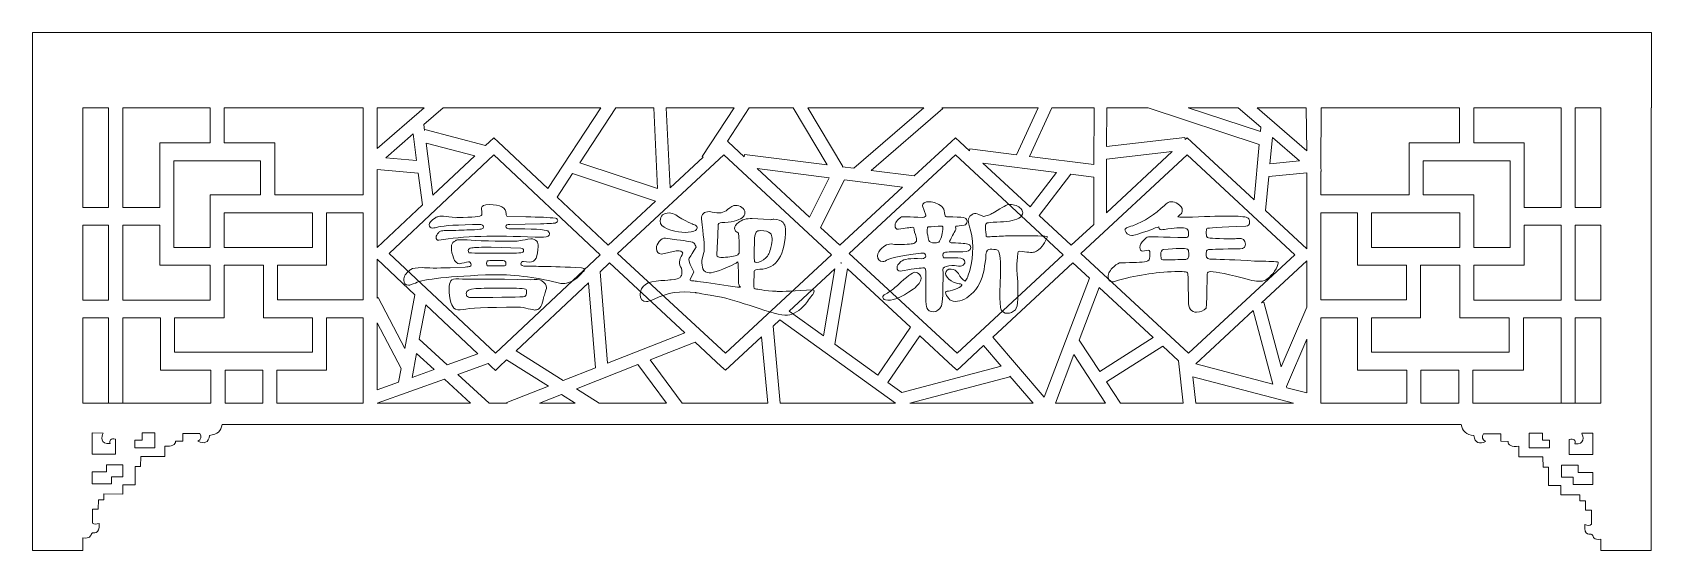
# Model space of a CAD drawing. Header units: centimetres. Extents: x -14.6 to 13.8, y -0.5 to 8.6.
import ezdxf

# ---------------------------------------------------------------- set-up
doc = ezdxf.new("R2010")
doc.units = ezdxf.units.CM
doc.header["$MEASUREMENT"] = 0
doc.layers.add('layer 1', color=7, linetype='Continuous')

msp = doc.modelspace()

# ---------------------------------------------------------------- linework, layer by layer
at = {"layer": 'layer 1', "color": 242, "lineweight": 18}
for points, knots in [([(-14.61264, 7.48925), (-14.61264, 7.48925), (-14.61264, 8.58062), (-14.61264, 8.58062), (-14.61264, 8.58062), (-14.61264, 8.58062), (13.81382, 8.58062), (13.81382, 8.58062), (13.81382, 8.58062), (13.81382, 8.58062), (13.81382, 7.25777), (13.81382, 7.25777), (13.81382, 7.25777), (13.81382, 7.25777), (13.80375, 7.25777), (13.80375, 7.25777), (13.80375, 7.25777), (13.80375, 7.25777), (13.80375, -0.51632), (13.80375, -0.51632), (13.80375, -0.51632), (13.80375, -0.51632), (12.92082, -0.51632), (12.92082, -0.51632), (12.92082, -0.51632), (12.92082, -0.51632), (12.92082, -0.31469), (12.92082, -0.31469), (12.92082, -0.31469), (12.78312, -0.33619), (12.80513, -0.28128), (12.76717, -0.23628), (12.76717, -0.23628), (12.74297, -0.20748), (12.62488, -0.27907), (12.63981, -0.0607), (12.63981, -0.0607), (12.69134, -0.07313), (12.72986, -0.08306), (12.75832, -0.05271), (12.75832, -0.05271), (12.75832, -0.05271), (12.75592, 0.19322), (12.75592, 0.19322), (12.75592, 0.19322), (12.75592, 0.19322), (12.65353, 0.19156), (12.65353, 0.19156), (12.65353, 0.19156), (12.65353, 0.19156), (12.65229, 0.3578), (12.65229, 0.3578), (12.65229, 0.3578), (12.65229, 0.3578), (12.55387, 0.3582), (12.55387, 0.3582), (12.55387, 0.3582), (12.55387, 0.3582), (12.55415, 0.4654), (12.55415, 0.4654), (12.55415, 0.4654), (12.55415, 0.4654), (12.22219, 0.46286), (12.22219, 0.46286), (12.22219, 0.46286), (12.22219, 0.46286), (12.22251, 0.62867), (12.22251, 0.62867), (12.22251, 0.62867), (12.22251, 0.62867), (12.00544, 0.62669), (12.00544, 0.62669), (12.00544, 0.62669), (12.00544, 0.62669), (12.00435, 0.95023), (12.00435, 0.95023), (12.00435, 0.95023), (12.00435, 0.95023), (11.90813, 0.94889), (11.90813, 0.94889), (11.90813, 0.94889), (11.90813, 0.94889), (11.90373, 1.12893), (11.90373, 1.12893), (11.90373, 1.12893), (11.90373, 1.12893), (11.48314, 1.12804), (11.48314, 1.12804), (11.48314, 1.12804), (11.48314, 1.12804), (11.48405, 1.31485), (11.48405, 1.31485), (11.48405, 1.31485), (11.35859, 1.30237), (11.29044, 1.33508), (11.2925, 1.39966), (11.2925, 1.39966), (11.2925, 1.39966), (11.16564, 1.40217), (11.16564, 1.40217), (11.16564, 1.40217), (11.16564, 1.40217), (11.16681, 1.5362), (11.16681, 1.5362), (11.16681, 1.5362), (11.16681, 1.5362), (10.86285, 1.53504), (10.86285, 1.53504), (10.86285, 1.53504), (10.82615, 1.48295), (10.84252, 1.43016), (10.90006, 1.3989), (10.90006, 1.3989), (10.79243, 1.34869), (10.71075, 1.36813), (10.69297, 1.50404), (10.69297, 1.50404), (10.55738, 1.51608), (10.4885, 1.58564), (10.47277, 1.69479), (10.47277, 1.69479), (10.47277, 1.69479), (-11.28306, 1.69479), (-11.28306, 1.69479), (-11.28306, 1.69479), (-11.29877, 1.58704), (-11.36734, 1.51838), (-11.50238, 1.50648), (-11.50238, 1.50648), (-11.5201, 1.37215), (-11.60148, 1.35294), (-11.70868, 1.40257), (-11.70868, 1.40257), (-11.65152, 1.43346), (-11.63523, 1.48563), (-11.67165, 1.53712), (-11.67165, 1.53712), (-11.67165, 1.53712), (-11.97457, 1.53827), (-11.97457, 1.53827), (-11.97457, 1.53827), (-11.97457, 1.53827), (-11.97344, 1.4058), (-11.97344, 1.4058), (-11.97344, 1.4058), (-11.97344, 1.4058), (-12.09977, 1.40331), (-12.09977, 1.40331), (-12.09977, 1.40331), (-12.09773, 1.33948), (-12.16576, 1.30716), (-12.29072, 1.31949), (-12.29072, 1.31949), (-12.29072, 1.31949), (-12.28976, 1.13485), (-12.28976, 1.13485), (-12.28976, 1.13485), (-12.28976, 1.13485), (-12.70889, 1.13573), (-12.70889, 1.13573), (-12.70889, 1.13573), (-12.70889, 1.13573), (-12.71328, 0.95778), (-12.71328, 0.95778), (-12.71328, 0.95778), (-12.71328, 0.95778), (-12.80912, 0.9591), (-12.80912, 0.9591), (-12.80912, 0.9591), (-12.80912, 0.9591), (-12.81022, 0.63933), (-12.81022, 0.63933), (-12.81022, 0.63933), (-12.81022, 0.63933), (-13.02661, 0.64127), (-13.02661, 0.64127), (-13.02661, 0.64127), (-13.02661, 0.64127), (-13.02637, 0.4774), (-13.02637, 0.4774), (-13.02637, 0.4774), (-13.02637, 0.4774), (-13.35703, 0.47991), (-13.35703, 0.47991), (-13.35703, 0.47991), (-13.35703, 0.47991), (-13.35691, 0.37395), (-13.35691, 0.37395), (-13.35691, 0.37395), (-13.35691, 0.37395), (-13.45484, 0.37355), (-13.45484, 0.37355), (-13.45484, 0.37355), (-13.45484, 0.37355), (-13.45619, 0.20925), (-13.45619, 0.20925), (-13.45619, 0.20925), (-13.45619, 0.20925), (-13.55807, 0.21089), (-13.55807, 0.21089), (-13.55807, 0.21089), (-13.55807, 0.21089), (-13.56051, -0.03219), (-13.56051, -0.03219), (-13.56051, -0.03219), (-13.53212, -0.06218), (-13.4938, -0.05236), (-13.44237, -0.04009), (-13.44237, -0.04009), (-13.42757, -0.25592), (-13.5452, -0.18516), (-13.56942, -0.21362), (-13.56942, -0.21362), (-13.60793, -0.25901), (-13.58439, -0.31453), (-13.73098, -0.28973), (-13.73098, -0.28973), (-13.73098, -0.28973), (-13.73098, -0.51632), (-13.73098, -0.51632), (-13.73098, -0.51632), (-13.73098, -0.51632), (-14.61394, -0.51632), (-14.61394, -0.51632), (-14.61394, -0.51632), (-14.61394, -0.51632), (-14.61394, 7.48925), (-14.61394, 7.48925), (-14.61394, 7.48925), (-14.61394, 7.48925), (-14.61264, 7.48925), (-14.61264, 7.48925)], [0, 0, 0, 0, 0.01694915, 0.01694915, 0.01694915, 0.01694915, 0.03389831, 0.03389831, 0.03389831, 0.03389831, 0.05084746, 0.05084746, 0.05084746, 0.05084746, 0.06779661, 0.06779661, 0.06779661, 0.06779661, 0.08474576, 0.08474576, 0.08474576, 0.08474576, 0.10169492, 0.10169492, 0.10169492, 0.10169492, 0.11864407, 0.11864407, 0.11864407, 0.11864407, 0.13559322, 0.13559322, 0.13559322, 0.13559322, 0.15254237, 0.15254237, 0.15254237, 0.15254237, 0.16949153, 0.16949153, 0.16949153, 0.16949153, 0.18644068, 0.18644068, 0.18644068, 0.18644068, 0.20338983, 0.20338983, 0.20338983, 0.20338983, 0.22033898, 0.22033898, 0.22033898, 0.22033898, 0.23728814, 0.23728814, 0.23728814, 0.23728814, 0.25423729, 0.25423729, 0.25423729, 0.25423729, 0.27118644, 0.27118644, 0.27118644, 0.27118644, 0.28813559, 0.28813559, 0.28813559, 0.28813559, 0.30508475, 0.30508475, 0.30508475, 0.30508475, 0.3220339, 0.3220339, 0.3220339, 0.3220339, 0.33898305, 0.33898305, 0.33898305, 0.33898305, 0.3559322, 0.3559322, 0.3559322, 0.3559322, 0.37288136, 0.37288136, 0.37288136, 0.37288136, 0.38983051, 0.38983051, 0.38983051, 0.38983051, 0.40677966, 0.40677966, 0.40677966, 0.40677966, 0.42372881, 0.42372881, 0.42372881, 0.42372881, 0.44067797, 0.44067797, 0.44067797, 0.44067797, 0.45762712, 0.45762712, 0.45762712, 0.45762712, 0.47457627, 0.47457627, 0.47457627, 0.47457627, 0.49152542, 0.49152542, 0.49152542, 0.49152542, 0.50847458, 0.50847458, 0.50847458, 0.50847458, 0.52542373, 0.52542373, 0.52542373, 0.52542373, 0.54237288, 0.54237288, 0.54237288, 0.54237288, 0.55932203, 0.55932203, 0.55932203, 0.55932203, 0.57627119, 0.57627119, 0.57627119, 0.57627119, 0.59322034, 0.59322034, 0.59322034, 0.59322034, 0.61016949, 0.61016949, 0.61016949, 0.61016949, 0.62711864, 0.62711864, 0.62711864, 0.62711864, 0.6440678, 0.6440678, 0.6440678, 0.6440678, 0.66101695, 0.66101695, 0.66101695, 0.66101695, 0.6779661, 0.6779661, 0.6779661, 0.6779661, 0.69491525, 0.69491525, 0.69491525, 0.69491525, 0.71186441, 0.71186441, 0.71186441, 0.71186441, 0.72881356, 0.72881356, 0.72881356, 0.72881356, 0.74576271, 0.74576271, 0.74576271, 0.74576271, 0.76271186, 0.76271186, 0.76271186, 0.76271186, 0.77966102, 0.77966102, 0.77966102, 0.77966102, 0.79661017, 0.79661017, 0.79661017, 0.79661017, 0.81355932, 0.81355932, 0.81355932, 0.81355932, 0.83050847, 0.83050847, 0.83050847, 0.83050847, 0.84745763, 0.84745763, 0.84745763, 0.84745763, 0.86440678, 0.86440678, 0.86440678, 0.86440678, 0.88135593, 0.88135593, 0.88135593, 0.88135593, 0.89830508, 0.89830508, 0.89830508, 0.89830508, 0.91525424, 0.91525424, 0.91525424, 0.91525424, 0.93220339, 0.93220339, 0.93220339, 0.93220339, 0.94915254, 0.94915254, 0.94915254, 0.94915254, 0.96610169, 0.96610169, 0.96610169, 0.96610169, 1, 1, 1, 1]), ([(-5.95101, 5.34045), (-5.95101, 5.34045), (-6.27223, 5.34643), (-6.27223, 5.34643), (-6.27223, 5.34643), (-6.28745, 5.35295), (-6.2956, 5.3698), (-6.29777, 5.39752), (-6.29777, 5.39752), (-6.29777, 5.50568), (-6.39669, 5.55895), (-6.59399, 5.55677), (-6.59399, 5.55677), (-6.68313, 5.55677), (-6.7277, 5.53884), (-6.7277, 5.50242), (-6.7277, 5.50242), (-6.7277, 5.4622), (-6.72552, 5.41981), (-6.72172, 5.37524), (-6.72172, 5.37524), (-6.74291, 5.34752), (-6.8826, 5.33284), (-7.14186, 5.33067), (-7.14186, 5.33067), (-7.15436, 5.33067), (-7.1674, 5.32958), (-7.1799, 5.32741), (-7.1799, 5.32741), (-7.35818, 5.35513), (-7.46471, 5.36056), (-7.49841, 5.34317), (-7.49841, 5.34317), (-7.51362, 5.34154), (-7.53047, 5.33284), (-7.5495, 5.31817), (-7.5495, 5.31817), (-7.61309, 5.27958), (-7.64516, 5.24045), (-7.64516, 5.20023), (-7.64516, 5.20023), (-7.64516, 5.16598), (-7.62505, 5.14805), (-7.58428, 5.14587), (-7.58428, 5.14587), (-7.56526, 5.14587), (-7.53156, 5.1524), (-7.48264, 5.1649), (-7.48264, 5.1649), (-7.39351, 5.19044), (-7.14621, 5.20457), (-6.74074, 5.20675), (-6.74074, 5.20675), (-6.71302, 5.20675), (-6.69835, 5.19262), (-6.69617, 5.1649), (-6.69617, 5.1649), (-6.69617, 5.15022), (-6.70433, 5.13881), (-6.72172, 5.13011), (-6.72172, 5.13011), (-6.72987, 5.12794), (-6.77335, 5.1225), (-6.85216, 5.11435), (-6.85216, 5.11435), (-6.97282, 5.11435), (-7.09729, 5.11), (-7.22447, 5.10131), (-7.22447, 5.10131), (-7.35818, 5.10783), (-7.43699, 5.10239), (-7.46036, 5.08554), (-7.46036, 5.08554), (-7.46906, 5.08337), (-7.47503, 5.07793), (-7.47938, 5.06978), (-7.47938, 5.06978), (-7.51145, 5.03771), (-7.52721, 5.00782), (-7.52721, 4.98064), (-7.52721, 4.98064), (-7.52721, 4.94858), (-7.51145, 4.93281), (-7.47938, 4.93281), (-7.47938, 4.93281), (-7.05924, 5.00293), (-6.49561, 5.02086), (-5.7885, 4.98662), (-5.7885, 4.98662), (-5.7885, 4.98662), (-5.63848, 4.98662), (-5.63848, 4.98662), (-5.63848, 4.98662), (-5.56837, 4.98662), (-5.53358, 5.00565), (-5.53358, 5.04424), (-5.53358, 5.04424), (-5.53358, 5.05891), (-5.54446, 5.07576), (-5.56565, 5.09478), (-5.56565, 5.09478), (-5.6037, 5.12033), (-5.83089, 5.13337), (-6.24723, 5.13337), (-6.24723, 5.13337), (-6.28092, 5.13337), (-6.29886, 5.14479), (-6.30103, 5.16816), (-6.30103, 5.16816), (-6.30103, 5.20023), (-6.27766, 5.21381), (-6.23092, 5.20947), (-6.23092, 5.20947), (-6.23092, 5.20947), (-5.69284, 5.21925), (-5.69284, 5.21925), (-5.69284, 5.21925), (-5.52706, 5.22577), (-5.43901, 5.23066), (-5.42869, 5.23501), (-5.42869, 5.23501), (-5.40314, 5.24806), (-5.3901, 5.26273), (-5.3901, 5.27958), (-5.3901, 5.27958), (-5.3901, 5.2986), (-5.40423, 5.31165), (-5.43195, 5.31817), (-5.43195, 5.31817), (-5.54011, 5.33284), (-5.71295, 5.34045), (-5.95101, 5.34045)], [0, 0, 0, 0, 0.02941176, 0.02941176, 0.02941176, 0.02941176, 0.05882353, 0.05882353, 0.05882353, 0.05882353, 0.08823529, 0.08823529, 0.08823529, 0.08823529, 0.11764706, 0.11764706, 0.11764706, 0.11764706, 0.14705882, 0.14705882, 0.14705882, 0.14705882, 0.17647059, 0.17647059, 0.17647059, 0.17647059, 0.20588235, 0.20588235, 0.20588235, 0.20588235, 0.23529412, 0.23529412, 0.23529412, 0.23529412, 0.26470588, 0.26470588, 0.26470588, 0.26470588, 0.29411765, 0.29411765, 0.29411765, 0.29411765, 0.32352941, 0.32352941, 0.32352941, 0.32352941, 0.35294118, 0.35294118, 0.35294118, 0.35294118, 0.38235294, 0.38235294, 0.38235294, 0.38235294, 0.41176471, 0.41176471, 0.41176471, 0.41176471, 0.44117647, 0.44117647, 0.44117647, 0.44117647, 0.47058824, 0.47058824, 0.47058824, 0.47058824, 0.5, 0.5, 0.5, 0.5, 0.52941176, 0.52941176, 0.52941176, 0.52941176, 0.55882353, 0.55882353, 0.55882353, 0.55882353, 0.58823529, 0.58823529, 0.58823529, 0.58823529, 0.61764706, 0.61764706, 0.61764706, 0.61764706, 0.64705882, 0.64705882, 0.64705882, 0.64705882, 0.67647059, 0.67647059, 0.67647059, 0.67647059, 0.70588235, 0.70588235, 0.70588235, 0.70588235, 0.73529412, 0.73529412, 0.73529412, 0.73529412, 0.76470588, 0.76470588, 0.76470588, 0.76470588, 0.79411765, 0.79411765, 0.79411765, 0.79411765, 0.82352941, 0.82352941, 0.82352941, 0.82352941, 0.85294118, 0.85294118, 0.85294118, 0.85294118, 0.88235294, 0.88235294, 0.88235294, 0.88235294, 0.91176471, 0.91176471, 0.91176471, 0.91176471, 0.94117647, 0.94117647, 0.94117647, 0.94117647, 1, 1, 1, 1]), ([(-2.77708, 4.18765), (-2.77708, 4.18765), (-2.93579, 4.20667), (-2.93579, 4.20667), (-2.93579, 4.20667), (-2.9635, 4.21265), (-2.99231, 4.217), (-3.0222, 4.21917), (-3.0222, 4.21917), (-3.05373, 4.22135), (-3.06786, 4.22896), (-3.06351, 4.24146), (-3.06351, 4.24146), (-3.06351, 4.24146), (-3.00318, 4.37516), (-3.00318, 4.37516), (-3.00318, 4.37516), (-3.07275, 4.51539), (-3.09939, 4.59583), (-3.08254, 4.61757), (-3.08254, 4.61757), (-3.0059, 4.73823), (-2.96568, 4.80183), (-2.96133, 4.80835), (-2.96133, 4.80835), (-2.96785, 4.83389), (-2.97981, 4.85835), (-2.99666, 4.88172), (-2.99666, 4.88172), (-3.01568, 4.90075), (-3.11678, 4.91977), (-3.29886, 4.93879), (-3.29886, 4.93879), (-3.29886, 4.93879), (-3.49996, 4.97086), (-3.49996, 4.97086), (-3.49996, 4.97086), (-3.538, 4.97086), (-3.57388, 4.95075), (-3.60812, 4.91053), (-3.60812, 4.91053), (-3.63964, 4.87629), (-3.65703, 4.83498), (-3.65921, 4.78606), (-3.65921, 4.78606), (-3.65921, 4.72247), (-3.62823, 4.69041), (-3.56681, 4.69041), (-3.56681, 4.69041), (-3.56681, 4.69041), (-3.30864, 4.74802), (-3.30864, 4.74802), (-3.30864, 4.74802), (-3.23635, 4.74802), (-3.19939, 4.73389), (-3.19722, 4.70671), (-3.19722, 4.70671), (-3.19722, 4.70019), (-3.20048, 4.69041), (-3.207, 4.6779), (-3.207, 4.6779), (-3.26407, 4.58659), (-3.26842, 4.50778), (-3.2195, 4.44202), (-3.2195, 4.44202), (-3.207, 4.38495), (-3.20592, 4.34255), (-3.21624, 4.31483), (-3.21624, 4.31483), (-3.22494, 4.30614), (-3.23309, 4.29472), (-3.24179, 4.2795), (-3.24179, 4.2795), (-3.26081, 4.26048), (-3.31299, 4.24581), (-3.39778, 4.23494), (-3.39778, 4.23494), (-3.4168, 4.23494), (-3.47767, 4.23113), (-3.57931, 4.22243), (-3.57931, 4.22243), (-3.82118, 4.21374), (-3.94238, 4.13221), (-3.94238, 3.97731), (-3.94238, 3.97731), (-3.94238, 3.8985), (-3.90542, 3.85828), (-3.83096, 3.8561), (-3.83096, 3.8561), (-3.80324, 3.8561), (-3.75867, 3.87023), (-3.69726, 3.89741), (-3.69726, 3.89741), (-3.46789, 4.01209), (-3.22711, 4.05068), (-2.97438, 4.01209), (-2.97438, 4.01209), (-2.9722, 4.01209), (-2.81947, 3.98546), (-2.51565, 3.93274), (-2.51565, 3.93274), (-2.31835, 3.88165), (-2.09768, 3.8148), (-1.8531, 3.73218), (-1.8531, 3.73218), (-1.58569, 3.64087), (-1.40741, 3.60337), (-1.31827, 3.62076), (-1.31827, 3.62076), (-1.21011, 3.64793), (-1.10467, 3.72783), (-1.00303, 3.85936), (-1.00303, 3.85936), (-0.98183, 3.89361), (-0.95738, 3.9273), (-0.92966, 3.96155), (-0.92966, 3.96155), (-0.90411, 3.98872), (-0.89161, 4.01427), (-0.89161, 4.03764), (-0.89161, 4.03764), (-0.89161, 4.05068), (-0.89759, 4.05775), (-0.91063, 4.05992), (-0.91063, 4.05992), (-1.23131, 4.0409), (-1.44056, 4.0322), (-1.53785, 4.03438), (-1.53785, 4.03438), (-1.56557, 4.03655), (-1.59221, 4.03873), (-1.61775, 4.0409), (-1.61775, 4.0409), (-1.72591, 4.04742), (-1.80364, 4.05558), (-1.84983, 4.06644), (-1.84983, 4.06644), (-1.8944, 4.07297), (-1.91886, 4.07677), (-1.92321, 4.07895), (-1.92321, 4.07895), (-1.93843, 4.08547), (-1.94658, 4.09743), (-1.94876, 4.11427), (-1.94876, 4.11427), (-1.94876, 4.14199), (-1.94549, 4.23331), (-1.93951, 4.38821), (-1.93951, 4.38821), (-1.93951, 4.40723), (-1.90745, 4.41865), (-1.84386, 4.42299), (-1.84386, 4.42299), (-1.54438, 4.42952), (-1.39382, 4.66595), (-1.39165, 5.13337), (-1.39165, 5.13337), (-1.39763, 5.17794), (-1.41176, 5.21381), (-1.43296, 5.24153), (-1.43296, 5.24153), (-1.471, 5.27958), (-1.52535, 5.29969), (-1.59547, 5.30186), (-1.59547, 5.30186), (-1.61449, 5.29969), (-1.63351, 5.29589), (-1.65254, 5.28936), (-1.65254, 5.28936), (-1.65254, 5.28936), (-1.777, 5.30186), (-1.777, 5.30186), (-1.777, 5.30186), (-1.777, 5.30186), (-1.9743, 5.31491), (-1.9743, 5.31491), (-1.9743, 5.31491), (-2.07594, 5.31491), (-2.15692, 5.29154), (-2.21617, 5.24479), (-2.21617, 5.24479), (-2.26073, 5.21055), (-2.28411, 5.17468), (-2.28628, 5.13663), (-2.28628, 5.13663), (-2.28628, 5.11707), (-2.27595, 5.09804), (-2.25476, 5.07902), (-2.25476, 5.07902), (-2.24606, 5.07685), (-2.23519, 5.07141), (-2.22269, 5.06326), (-2.22269, 5.06326), (-2.21019, 5.05674), (-2.20367, 4.94423), (-2.20367, 4.72573), (-2.20367, 4.72573), (-2.20584, 4.70019), (-2.2216, 4.68008), (-2.2515, 4.66486), (-2.2515, 4.66486), (-2.31726, 4.64366), (-2.40857, 4.63225), (-2.52543, 4.63007), (-2.52543, 4.63007), (-2.57, 4.63007), (-2.59337, 4.64366), (-2.59554, 4.67138), (-2.59554, 4.67138), (-2.59554, 4.71812), (-2.59228, 4.79041), (-2.58576, 4.88825), (-2.58576, 4.88825), (-2.58576, 4.88825), (-2.57598, 5.18718), (-2.57598, 5.18718), (-2.57598, 5.18718), (-2.57598, 5.22142), (-2.55478, 5.23936), (-2.51238, 5.24153), (-2.51238, 5.24153), (-2.43629, 5.24153), (-2.364, 5.25023), (-2.29606, 5.26708), (-2.29606, 5.26708), (-2.16834, 5.2986), (-2.10474, 5.34861), (-2.10474, 5.41655), (-2.10474, 5.41655), (-2.10474, 5.44861), (-2.12268, 5.47905), (-2.1591, 5.50894), (-2.1591, 5.50894), (-2.19062, 5.53014), (-2.22704, 5.5421), (-2.26726, 5.54427), (-2.26726, 5.54427), (-2.31183, 5.54427), (-2.35857, 5.51982), (-2.40749, 5.4709), (-2.40749, 5.4709), (-2.47108, 5.41111), (-2.5613, 5.39644), (-2.67816, 5.42633), (-2.67816, 5.42633), (-2.69718, 5.43285), (-2.71403, 5.43557), (-2.72925, 5.43557), (-2.72925, 5.43557), (-2.82056, 5.43557), (-2.8673, 5.39209), (-2.86893, 5.30512), (-2.86893, 5.30512), (-2.83089, 5.01652), (-2.81404, 4.83281), (-2.81839, 4.754), (-2.81839, 4.754), (-2.82056, 4.73497), (-2.83415, 4.6779), (-2.85969, 4.58224), (-2.85969, 4.58224), (-2.85969, 4.51213), (-2.85426, 4.46213), (-2.84393, 4.43278), (-2.84393, 4.43278), (-2.82273, 4.38603), (-2.78414, 4.36158), (-2.72925, 4.3594), (-2.72925, 4.3594), (-2.64609, 4.3594), (-2.49445, 4.41375), (-2.27378, 4.52191), (-2.27378, 4.52191), (-2.26073, 4.52789), (-2.25258, 4.53442), (-2.24823, 4.54094), (-2.24823, 4.54094), (-2.24171, 4.54311), (-2.23519, 4.54637), (-2.22921, 4.55018), (-2.22921, 4.55018), (-2.22269, 4.5442), (-2.21834, 4.41756), (-2.21617, 4.17134), (-2.21617, 4.17134), (-2.21399, 4.15667), (-2.20367, 4.13547), (-2.18464, 4.10775), (-2.18464, 4.10775), (-2.20367, 4.10993), (-2.22052, 4.11101), (-2.23519, 4.11101), (-2.23519, 4.11101), (-2.23519, 4.11101), (-2.3977, 4.13004), (-2.3977, 4.13004), (-2.3977, 4.13004), (-2.3977, 4.13004), (-2.77708, 4.18765), (-2.77708, 4.18765)], [0, 0, 0, 0, 0.01315789, 0.01315789, 0.01315789, 0.01315789, 0.02631579, 0.02631579, 0.02631579, 0.02631579, 0.03947368, 0.03947368, 0.03947368, 0.03947368, 0.05263158, 0.05263158, 0.05263158, 0.05263158, 0.06578947, 0.06578947, 0.06578947, 0.06578947, 0.07894737, 0.07894737, 0.07894737, 0.07894737, 0.09210526, 0.09210526, 0.09210526, 0.09210526, 0.10526316, 0.10526316, 0.10526316, 0.10526316, 0.11842105, 0.11842105, 0.11842105, 0.11842105, 0.13157895, 0.13157895, 0.13157895, 0.13157895, 0.14473684, 0.14473684, 0.14473684, 0.14473684, 0.15789474, 0.15789474, 0.15789474, 0.15789474, 0.17105263, 0.17105263, 0.17105263, 0.17105263, 0.18421053, 0.18421053, 0.18421053, 0.18421053, 0.19736842, 0.19736842, 0.19736842, 0.19736842, 0.21052632, 0.21052632, 0.21052632, 0.21052632, 0.22368421, 0.22368421, 0.22368421, 0.22368421, 0.23684211, 0.23684211, 0.23684211, 0.23684211, 0.25, 0.25, 0.25, 0.25, 0.26315789, 0.26315789, 0.26315789, 0.26315789, 0.27631579, 0.27631579, 0.27631579, 0.27631579, 0.28947368, 0.28947368, 0.28947368, 0.28947368, 0.30263158, 0.30263158, 0.30263158, 0.30263158, 0.31578947, 0.31578947, 0.31578947, 0.31578947, 0.32894737, 0.32894737, 0.32894737, 0.32894737, 0.34210526, 0.34210526, 0.34210526, 0.34210526, 0.35526316, 0.35526316, 0.35526316, 0.35526316, 0.36842105, 0.36842105, 0.36842105, 0.36842105, 0.38157895, 0.38157895, 0.38157895, 0.38157895, 0.39473684, 0.39473684, 0.39473684, 0.39473684, 0.40789474, 0.40789474, 0.40789474, 0.40789474, 0.42105263, 0.42105263, 0.42105263, 0.42105263, 0.43421053, 0.43421053, 0.43421053, 0.43421053, 0.44736842, 0.44736842, 0.44736842, 0.44736842, 0.46052632, 0.46052632, 0.46052632, 0.46052632, 0.47368421, 0.47368421, 0.47368421, 0.47368421, 0.48684211, 0.48684211, 0.48684211, 0.48684211, 0.5, 0.5, 0.5, 0.5, 0.51315789, 0.51315789, 0.51315789, 0.51315789, 0.52631579, 0.52631579, 0.52631579, 0.52631579, 0.53947368, 0.53947368, 0.53947368, 0.53947368, 0.55263158, 0.55263158, 0.55263158, 0.55263158, 0.56578947, 0.56578947, 0.56578947, 0.56578947, 0.57894737, 0.57894737, 0.57894737, 0.57894737, 0.59210526, 0.59210526, 0.59210526, 0.59210526, 0.60526316, 0.60526316, 0.60526316, 0.60526316, 0.61842105, 0.61842105, 0.61842105, 0.61842105, 0.63157895, 0.63157895, 0.63157895, 0.63157895, 0.64473684, 0.64473684, 0.64473684, 0.64473684, 0.65789474, 0.65789474, 0.65789474, 0.65789474, 0.67105263, 0.67105263, 0.67105263, 0.67105263, 0.68421053, 0.68421053, 0.68421053, 0.68421053, 0.69736842, 0.69736842, 0.69736842, 0.69736842, 0.71052632, 0.71052632, 0.71052632, 0.71052632, 0.72368421, 0.72368421, 0.72368421, 0.72368421, 0.73684211, 0.73684211, 0.73684211, 0.73684211, 0.75, 0.75, 0.75, 0.75, 0.76315789, 0.76315789, 0.76315789, 0.76315789, 0.77631579, 0.77631579, 0.77631579, 0.77631579, 0.78947368, 0.78947368, 0.78947368, 0.78947368, 0.80263158, 0.80263158, 0.80263158, 0.80263158, 0.81578947, 0.81578947, 0.81578947, 0.81578947, 0.82894737, 0.82894737, 0.82894737, 0.82894737, 0.84210526, 0.84210526, 0.84210526, 0.84210526, 0.85526316, 0.85526316, 0.85526316, 0.85526316, 0.86842105, 0.86842105, 0.86842105, 0.86842105, 0.88157895, 0.88157895, 0.88157895, 0.88157895, 0.89473684, 0.89473684, 0.89473684, 0.89473684, 0.90789474, 0.90789474, 0.90789474, 0.90789474, 0.92105263, 0.92105263, 0.92105263, 0.92105263, 0.93421053, 0.93421053, 0.93421053, 0.93421053, 0.94736842, 0.94736842, 0.94736842, 0.94736842, 0.96052632, 0.96052632, 0.96052632, 0.96052632, 0.97368421, 0.97368421, 0.97368421, 0.97368421, 1, 1, 1, 1]), ([(-3.31842, 5.37524), (-3.35647, 5.39644), (-3.3956, 5.40839), (-3.43582, 5.41057), (-3.43582, 5.41057), (-3.538, 5.41057), (-3.59018, 5.36382), (-3.59236, 5.27034), (-3.59236, 5.27034), (-3.59236, 5.21055), (-3.55159, 5.1649), (-3.47115, 5.13337), (-3.47115, 5.13337), (-3.28418, 5.06761), (-3.1271, 5.05239), (-2.99992, 5.0888), (-2.99992, 5.0888), (-2.96133, 5.10783), (-2.94231, 5.12794), (-2.94231, 5.14913), (-2.94231, 5.14913), (-2.94231, 5.16816), (-2.95318, 5.18338), (-2.97438, 5.1937), (-2.97438, 5.1937), (-2.9934, 5.20023), (-3.0222, 5.21273), (-3.06025, 5.23175), (-3.06025, 5.23175), (-3.17493, 5.28501), (-3.26081, 5.33284), (-3.31842, 5.37524)], [0, 0, 0, 0, 0.11111111, 0.11111111, 0.11111111, 0.11111111, 0.22222222, 0.22222222, 0.22222222, 0.22222222, 0.33333333, 0.33333333, 0.33333333, 0.33333333, 0.44444444, 0.44444444, 0.44444444, 0.44444444, 0.55555556, 0.55555556, 0.55555556, 0.55555556, 0.66666667, 0.66666667, 0.66666667, 0.66666667, 0.77777778, 0.77777778, 0.77777778, 0.77777778, 1, 1, 1, 1]), ([(1.54368, 5.34045), (1.50563, 5.34263), (1.46921, 5.34317), (1.43552, 5.34317), (1.43552, 5.34317), (1.41649, 5.34317), (1.40454, 5.36654), (1.40019, 5.41329), (1.40019, 5.41329), (1.39801, 5.46003), (1.38225, 5.49753), (1.35236, 5.52471), (1.35236, 5.52471), (1.28877, 5.57797), (1.21539, 5.60569), (1.13278, 5.60787), (1.13278, 5.60787), (1.05451, 5.60787), (1.01375, 5.58341), (1.01157, 5.53449), (1.01157, 5.53449), (1.01157, 5.53449), (1.07245, 5.37198), (1.07245, 5.37198), (1.07245, 5.37198), (1.07245, 5.35295), (1.05451, 5.33937), (1.01809, 5.33067), (1.01809, 5.33067), (0.77623, 5.34317), (0.65176, 5.34643), (0.64578, 5.34045), (0.64578, 5.34045), (0.62459, 5.33176), (0.60121, 5.31273), (0.57567, 5.28284), (0.57567, 5.28284), (0.54795, 5.2573), (0.53327, 5.22795), (0.5311, 5.1937), (0.5311, 5.1937), (0.5311, 5.14913), (0.55121, 5.12576), (0.59143, 5.12359), (0.59143, 5.12359), (0.71481, 5.14479), (0.79416, 5.15674), (0.83004, 5.15892), (0.83004, 5.15892), (0.84525, 5.15892), (0.85449, 5.15566), (0.85884, 5.14913), (0.85884, 5.14913), (0.86536, 5.10457), (0.88004, 5.05021), (0.90341, 4.98662), (0.90341, 4.98662), (0.90559, 4.96108), (0.90776, 4.94314), (0.90993, 4.93281), (0.90993, 4.93281), (0.90993, 4.91162), (0.89308, 4.89096), (0.85884, 4.87194), (0.85884, 4.87194), (0.81862, 4.86379), (0.70611, 4.85835), (0.52132, 4.85618), (0.52132, 4.85618), (0.44468, 4.88172), (0.37185, 4.86053), (0.30174, 4.79259), (0.30174, 4.79259), (0.25065, 4.75237), (0.2251, 4.7078), (0.2251, 4.65888), (0.2251, 4.65888), (0.2251, 4.59529), (0.25608, 4.56213), (0.3175, 4.55996), (0.3175, 4.55996), (0.32402, 4.55996), (0.33652, 4.56213), (0.35554, 4.56648), (0.35554, 4.56648), (0.40229, 4.61322), (0.61154, 4.65888), (0.98331, 4.70345), (0.98331, 4.70345), (0.99581, 4.70345), (1.00559, 4.70454), (1.01157, 4.70671), (1.01157, 4.70671), (1.03114, 4.70671), (1.04473, 4.70236), (1.05342, 4.69367), (1.05342, 4.69367), (1.06157, 4.68117), (1.06701, 4.66703), (1.06918, 4.65236), (1.06918, 4.65236), (1.06918, 4.62681), (1.04473, 4.61105), (0.99581, 4.60453), (0.99581, 4.60453), (0.80286, 4.6192), (0.68166, 4.60344), (0.63274, 4.5567), (0.63274, 4.5567), (0.63056, 4.5567), (0.62839, 4.55453), (0.62622, 4.55018), (0.62622, 4.55018), (0.58817, 4.51865), (0.56806, 4.4855), (0.56589, 4.4518), (0.56589, 4.4518), (0.56589, 4.41158), (0.58491, 4.39038), (0.6235, 4.38821), (0.6235, 4.38821), (0.81427, 4.42625), (0.94581, 4.44528), (1.01809, 4.44528), (1.01809, 4.44528), (1.05233, 4.4518), (1.07027, 4.43278), (1.07245, 4.38821), (1.07245, 4.38821), (1.06592, 3.99742), (1.07136, 3.78273), (1.08821, 3.74468), (1.08821, 3.74468), (1.10941, 3.70011), (1.14636, 3.67674), (1.19963, 3.67457), (1.19963, 3.67457), (1.26322, 3.67457), (1.31214, 3.71098), (1.34638, 3.78273), (1.34638, 3.78273), (1.3654, 3.83382), (1.37464, 4.03112), (1.37464, 4.37516), (1.37464, 4.37516), (1.37247, 4.39038), (1.37193, 4.40288), (1.37193, 4.41375), (1.37193, 4.41375), (1.37193, 4.4518), (1.40671, 4.47408), (1.47682, 4.48061), (1.47682, 4.48061), (1.55346, 4.49311), (1.60836, 4.49093), (1.6426, 4.47408), (1.6426, 4.47408), (1.6676, 4.47408), (1.69532, 4.48061), (1.72521, 4.49311), (1.72521, 4.49311), (1.74424, 4.50561), (1.7551, 4.523), (1.75728, 4.5442), (1.75728, 4.5442), (1.75728, 4.59529), (1.71543, 4.62029), (1.63281, 4.62029), (1.63281, 4.62029), (1.63281, 4.62029), (1.38116, 4.62355), (1.38116, 4.62355), (1.38116, 4.62355), (1.37464, 4.63007), (1.37193, 4.64475), (1.37193, 4.66812), (1.37193, 4.66812), (1.37193, 4.69367), (1.37682, 4.70888), (1.38769, 4.71269), (1.38769, 4.71269), (1.40019, 4.72573), (1.51161, 4.73117), (1.72195, 4.72899), (1.72195, 4.72899), (1.81109, 4.72899), (1.85674, 4.75345), (1.85892, 4.80183), (1.85892, 4.80183), (1.85892, 4.83389), (1.8475, 4.85292), (1.82413, 4.85944), (1.82413, 4.85944), (1.78554, 4.87411), (1.69097, 4.88281), (1.54042, 4.88499), (1.54042, 4.88499), (1.50835, 4.88499), (1.4915, 4.89422), (1.48932, 4.91325), (1.48932, 4.91325), (1.52357, 4.98336), (1.56052, 5.05239), (1.60075, 5.12033), (1.60075, 5.12033), (1.59857, 5.12685), (1.59694, 5.14261), (1.59477, 5.16816), (1.59477, 5.16816), (1.59477, 5.17468), (1.59966, 5.17903), (1.61053, 5.1812), (1.61053, 5.1812), (1.62955, 5.1812), (1.67412, 5.18501), (1.74424, 5.1937), (1.74424, 5.1937), (1.7763, 5.2024), (1.79315, 5.22577), (1.79533, 5.26382), (1.79533, 5.26382), (1.79533, 5.29154), (1.78337, 5.31056), (1.76, 5.32089), (1.76, 5.32089), (1.73445, 5.33393), (1.66271, 5.34045), (1.54368, 5.34045)], [0, 0, 0, 0, 0.01724138, 0.01724138, 0.01724138, 0.01724138, 0.03448276, 0.03448276, 0.03448276, 0.03448276, 0.05172414, 0.05172414, 0.05172414, 0.05172414, 0.06896552, 0.06896552, 0.06896552, 0.06896552, 0.0862069, 0.0862069, 0.0862069, 0.0862069, 0.10344828, 0.10344828, 0.10344828, 0.10344828, 0.12068966, 0.12068966, 0.12068966, 0.12068966, 0.13793103, 0.13793103, 0.13793103, 0.13793103, 0.15517241, 0.15517241, 0.15517241, 0.15517241, 0.17241379, 0.17241379, 0.17241379, 0.17241379, 0.18965517, 0.18965517, 0.18965517, 0.18965517, 0.20689655, 0.20689655, 0.20689655, 0.20689655, 0.22413793, 0.22413793, 0.22413793, 0.22413793, 0.24137931, 0.24137931, 0.24137931, 0.24137931, 0.25862069, 0.25862069, 0.25862069, 0.25862069, 0.27586207, 0.27586207, 0.27586207, 0.27586207, 0.29310345, 0.29310345, 0.29310345, 0.29310345, 0.31034483, 0.31034483, 0.31034483, 0.31034483, 0.32758621, 0.32758621, 0.32758621, 0.32758621, 0.34482759, 0.34482759, 0.34482759, 0.34482759, 0.36206897, 0.36206897, 0.36206897, 0.36206897, 0.37931034, 0.37931034, 0.37931034, 0.37931034, 0.39655172, 0.39655172, 0.39655172, 0.39655172, 0.4137931, 0.4137931, 0.4137931, 0.4137931, 0.43103448, 0.43103448, 0.43103448, 0.43103448, 0.44827586, 0.44827586, 0.44827586, 0.44827586, 0.46551724, 0.46551724, 0.46551724, 0.46551724, 0.48275862, 0.48275862, 0.48275862, 0.48275862, 0.5, 0.5, 0.5, 0.5, 0.51724138, 0.51724138, 0.51724138, 0.51724138, 0.53448276, 0.53448276, 0.53448276, 0.53448276, 0.55172414, 0.55172414, 0.55172414, 0.55172414, 0.56896552, 0.56896552, 0.56896552, 0.56896552, 0.5862069, 0.5862069, 0.5862069, 0.5862069, 0.60344828, 0.60344828, 0.60344828, 0.60344828, 0.62068966, 0.62068966, 0.62068966, 0.62068966, 0.63793103, 0.63793103, 0.63793103, 0.63793103, 0.65517241, 0.65517241, 0.65517241, 0.65517241, 0.67241379, 0.67241379, 0.67241379, 0.67241379, 0.68965517, 0.68965517, 0.68965517, 0.68965517, 0.70689655, 0.70689655, 0.70689655, 0.70689655, 0.72413793, 0.72413793, 0.72413793, 0.72413793, 0.74137931, 0.74137931, 0.74137931, 0.74137931, 0.75862069, 0.75862069, 0.75862069, 0.75862069, 0.77586207, 0.77586207, 0.77586207, 0.77586207, 0.79310345, 0.79310345, 0.79310345, 0.79310345, 0.81034483, 0.81034483, 0.81034483, 0.81034483, 0.82758621, 0.82758621, 0.82758621, 0.82758621, 0.84482759, 0.84482759, 0.84482759, 0.84482759, 0.86206897, 0.86206897, 0.86206897, 0.86206897, 0.87931034, 0.87931034, 0.87931034, 0.87931034, 0.89655172, 0.89655172, 0.89655172, 0.89655172, 0.9137931, 0.9137931, 0.9137931, 0.9137931, 0.93103448, 0.93103448, 0.93103448, 0.93103448, 0.94827586, 0.94827586, 0.94827586, 0.94827586, 0.96551724, 0.96551724, 0.96551724, 0.96551724, 1, 1, 1, 1]), ([(2.27906, 4.99641), (2.24536, 4.99641), (2.21112, 4.99423), (2.17742, 4.98988), (2.17742, 4.98988), (2.15187, 4.98988), (2.1372, 4.99423), (2.13285, 5.00293), (2.13285, 5.00293), (2.12633, 5.03445), (2.12198, 5.0937), (2.11981, 5.1812), (2.11981, 5.1812), (2.11981, 5.20838), (2.12959, 5.22686), (2.14861, 5.23501), (2.14861, 5.23501), (2.16764, 5.24153), (2.22525, 5.24697), (2.32091, 5.25132), (2.32091, 5.25132), (2.48614, 5.25132), (2.61386, 5.2736), (2.703, 5.31817), (2.703, 5.31817), (2.74757, 5.34317), (2.77094, 5.37633), (2.77312, 5.41655), (2.77312, 5.41655), (2.77312, 5.43557), (2.76225, 5.45894), (2.74105, 5.48666), (2.74105, 5.48666), (2.69431, 5.5334), (2.62854, 5.55786), (2.54375, 5.56003), (2.54375, 5.56003), (2.49918, 5.56003), (2.41113, 5.51438), (2.27906, 5.42307), (2.27906, 5.42307), (2.25786, 5.41437), (2.23558, 5.40404), (2.2122, 5.391), (2.2122, 5.391), (2.18503, 5.37198), (2.15622, 5.36274), (2.12633, 5.36274), (2.12633, 5.36274), (2.11383, 5.35622), (2.10187, 5.35078), (2.09154, 5.34643), (2.09154, 5.34643), (2.02143, 5.38067), (1.97469, 5.39861), (1.95132, 5.40078), (1.95132, 5.40078), (1.91925, 5.40078), (1.8899, 5.38991), (1.86218, 5.36872), (1.86218, 5.36872), (1.83446, 5.34969), (1.81978, 5.32089), (1.81761, 5.28284), (1.81761, 5.28284), (1.81761, 5.24479), (1.83011, 5.18718), (1.85566, 5.11109), (1.85566, 5.11109), (1.92142, 4.8415), (1.90675, 4.57192), (1.81109, 4.30179), (1.81109, 4.30179), (1.80891, 4.30016), (1.80783, 4.29581), (1.80783, 4.28929), (1.80783, 4.28929), (1.79533, 4.26157), (1.78011, 4.23711), (1.76326, 4.21591), (1.76326, 4.21591), (1.71652, 4.23711), (1.6763, 4.28059), (1.6426, 4.34636), (1.6426, 4.34636), (1.60836, 4.39745), (1.56705, 4.42408), (1.51813, 4.42625), (1.51813, 4.42625), (1.45454, 4.42625), (1.42138, 4.40071), (1.41921, 4.34962), (1.41921, 4.34962), (1.41921, 4.30505), (1.45237, 4.26157), (1.51813, 4.21917), (1.51813, 4.21917), (1.56922, 4.18765), (1.61596, 4.16917), (1.65836, 4.16537), (1.65836, 4.16537), (1.68988, 4.16537), (1.70619, 4.15884), (1.70619, 4.1458), (1.70619, 4.1458), (1.70619, 4.1333), (1.67738, 4.11319), (1.62031, 4.08547), (1.62031, 4.08547), (1.56052, 4.05992), (1.50943, 4.04525), (1.46704, 4.0409), (1.46704, 4.0409), (1.43552, 4.0409), (1.41921, 4.0322), (1.41921, 4.01535), (1.41921, 4.01535), (1.41921, 3.98383), (1.43769, 3.94741), (1.47356, 3.90719), (1.47356, 3.90719), (1.49476, 3.87513), (1.53389, 3.85936), (1.59151, 3.85936), (1.59151, 3.85936), (1.69532, 3.85936), (1.80185, 3.91372), (1.91001, 4.02188), (1.91001, 4.02188), (2.01817, 4.14254), (2.08285, 4.29581), (2.10405, 4.48061), (2.10405, 4.48061), (2.10405, 4.48061), (2.12307, 4.60779), (2.12307, 4.60779), (2.12307, 4.60779), (2.12307, 4.71595), (2.14155, 4.7703), (2.17742, 4.7703), (2.17742, 4.7703), (2.18992, 4.77248), (2.20731, 4.77356), (2.22851, 4.77356), (2.22851, 4.77356), (2.28123, 4.77356), (2.31873, 4.76595), (2.33993, 4.75128), (2.33993, 4.75128), (2.3845, 4.71921), (2.39483, 4.47408), (2.37146, 4.01535), (2.37146, 4.01535), (2.37146, 3.8436), (2.37907, 3.74251), (2.39374, 3.71261), (2.39374, 3.71261), (2.41331, 3.67239), (2.45027, 3.6512), (2.50516, 3.64902), (2.50516, 3.64902), (2.55625, 3.64902), (2.603, 3.67022), (2.64539, 3.71261), (2.64539, 3.71261), (2.68996, 3.76371), (2.70083, 3.9697), (2.67746, 4.3306), (2.67746, 4.3306), (2.66441, 4.38821), (2.66767, 4.51213), (2.6867, 4.70345), (2.6867, 4.70345), (2.6867, 4.72465), (2.69648, 4.73606), (2.7155, 4.73823), (2.7155, 4.73823), (2.84323, 4.71921), (2.93128, 4.71378), (2.9802, 4.72247), (2.9802, 4.72247), (3.03074, 4.7415), (3.0764, 4.77682), (3.11662, 4.82737), (3.11662, 4.82737), (3.13619, 4.85292), (3.16554, 4.90836), (3.2063, 4.99314), (3.2063, 4.99314), (3.19326, 5.00565), (2.97911, 5.01108), (2.56277, 5.00891), (2.56277, 5.00891), (2.48614, 5.00891), (2.39157, 5.00456), (2.27906, 4.99641)], [0, 0, 0, 0, 0.02, 0.02, 0.02, 0.02, 0.04, 0.04, 0.04, 0.04, 0.06, 0.06, 0.06, 0.06, 0.08, 0.08, 0.08, 0.08, 0.1, 0.1, 0.1, 0.1, 0.12, 0.12, 0.12, 0.12, 0.14, 0.14, 0.14, 0.14, 0.16, 0.16, 0.16, 0.16, 0.18, 0.18, 0.18, 0.18, 0.2, 0.2, 0.2, 0.2, 0.22, 0.22, 0.22, 0.22, 0.24, 0.24, 0.24, 0.24, 0.26, 0.26, 0.26, 0.26, 0.28, 0.28, 0.28, 0.28, 0.3, 0.3, 0.3, 0.3, 0.32, 0.32, 0.32, 0.32, 0.34, 0.34, 0.34, 0.34, 0.36, 0.36, 0.36, 0.36, 0.38, 0.38, 0.38, 0.38, 0.4, 0.4, 0.4, 0.4, 0.42, 0.42, 0.42, 0.42, 0.44, 0.44, 0.44, 0.44, 0.46, 0.46, 0.46, 0.46, 0.48, 0.48, 0.48, 0.48, 0.5, 0.5, 0.5, 0.5, 0.52, 0.52, 0.52, 0.52, 0.54, 0.54, 0.54, 0.54, 0.56, 0.56, 0.56, 0.56, 0.58, 0.58, 0.58, 0.58, 0.6, 0.6, 0.6, 0.6, 0.62, 0.62, 0.62, 0.62, 0.64, 0.64, 0.64, 0.64, 0.66, 0.66, 0.66, 0.66, 0.68, 0.68, 0.68, 0.68, 0.7, 0.7, 0.7, 0.7, 0.72, 0.72, 0.72, 0.72, 0.74, 0.74, 0.74, 0.74, 0.76, 0.76, 0.76, 0.76, 0.78, 0.78, 0.78, 0.78, 0.8, 0.8, 0.8, 0.8, 0.82, 0.82, 0.82, 0.82, 0.84, 0.84, 0.84, 0.84, 0.86, 0.86, 0.86, 0.86, 0.88, 0.88, 0.88, 0.88, 0.9, 0.9, 0.9, 0.9, 0.92, 0.92, 0.92, 0.92, 0.94, 0.94, 0.94, 0.94, 0.96, 0.96, 0.96, 0.96, 1, 1, 1, 1]), ([(5.32254, 5.13011), (5.47581, 5.15783), (5.58615, 5.15892), (5.65409, 5.13337), (5.65409, 5.13337), (5.67311, 5.12468), (5.68344, 5.09207), (5.68561, 5.03445), (5.68561, 5.03445), (5.68561, 5.00673), (5.6742, 4.98771), (5.65083, 4.97738), (5.65083, 4.97738), (5.21112, 4.98988), (4.98719, 4.99532), (4.9785, 4.99314), (4.9785, 4.99314), (4.95349, 4.98445), (4.92686, 4.96543), (4.89914, 4.93553), (4.89914, 4.93553), (4.85457, 4.89096), (4.8312, 4.84748), (4.82903, 4.80509), (4.82903, 4.80509), (4.82903, 4.76487), (4.84696, 4.74367), (4.88338, 4.7415), (4.88338, 4.7415), (4.88338, 4.7415), (4.97578, 4.76052), (4.97578, 4.76052), (4.97578, 4.76052), (4.98828, 4.76052), (4.99806, 4.75128), (5.00404, 4.73171), (5.00404, 4.73171), (5.00404, 4.73171), (5.00404, 4.64257), (5.00404, 4.64257), (5.00404, 4.64257), (5.00404, 4.60235), (4.98502, 4.57355), (4.94697, 4.5567), (4.94697, 4.5567), (4.86436, 4.5442), (4.71434, 4.53768), (4.49802, 4.53768), (4.49802, 4.53768), (4.46596, 4.53768), (4.42356, 4.5143), (4.3703, 4.46756), (4.3703, 4.46756), (4.30671, 4.41049), (4.27409, 4.35071), (4.27192, 4.28929), (4.27192, 4.28929), (4.27192, 4.23222), (4.2991, 4.20232), (4.35454, 4.20015), (4.35454, 4.20015), (4.35671, 4.20015), (4.41378, 4.217), (4.52629, 4.25124), (4.52629, 4.25124), (4.87903, 4.34038), (5.22743, 4.38386), (5.57093, 4.38169), (5.57093, 4.38169), (5.62202, 4.38169), (5.65409, 4.37408), (5.66659, 4.3594), (5.66659, 4.3594), (5.67529, 4.35288), (5.68018, 4.18928), (5.68235, 3.86915), (5.68235, 3.86915), (5.68235, 3.7349), (5.73018, 3.66805), (5.82584, 3.66805), (5.82584, 3.66805), (5.89595, 3.66805), (5.95139, 3.6925), (5.99161, 3.74142), (5.99161, 3.74142), (5.99977, 3.76697), (6.00629, 3.96535), (6.01064, 4.33712), (6.01064, 4.33712), (6.01064, 4.36919), (6.03183, 4.38386), (6.07423, 4.38169), (6.07423, 4.38169), (6.16554, 4.38169), (6.39164, 4.33386), (6.75254, 4.2382), (6.75254, 4.2382), (6.87592, 4.2045), (6.97049, 4.20232), (7.03626, 4.23222), (7.03626, 4.23222), (7.09985, 4.27679), (7.15257, 4.32842), (7.19551, 4.38821), (7.19551, 4.38821), (7.23573, 4.4518), (7.25693, 4.49963), (7.2591, 4.53115), (7.2591, 4.53115), (7.2591, 4.5442), (7.25475, 4.55018), (7.24606, 4.55018), (7.24606, 4.55018), (7.17594, 4.55887), (7.04115, 4.56431), (6.84168, 4.56648), (6.84168, 4.56648), (6.50198, 4.58768), (6.25685, 4.59801), (6.1063, 4.59801), (6.1063, 4.59801), (6.02966, 4.59583), (5.9927, 4.61812), (5.99488, 4.66486), (5.99488, 4.66486), (5.99488, 4.66486), (5.99488, 4.70943), (5.99488, 4.70943), (5.99488, 4.70943), (5.99488, 4.73715), (6.00303, 4.75508), (6.01988, 4.76378), (6.01988, 4.76378), (6.04542, 4.77248), (6.19978, 4.77737), (6.48187, 4.77954), (6.48187, 4.77954), (6.57318, 4.77954), (6.62971, 4.78498), (6.6509, 4.79585), (6.6509, 4.79585), (6.66993, 4.80835), (6.68025, 4.83172), (6.68243, 4.86596), (6.68243, 4.86596), (6.68243, 4.93771), (6.63786, 4.97086), (6.54872, 4.96434), (6.54872, 4.96434), (6.53405, 4.96434), (6.51828, 4.96216), (6.50089, 4.95782), (6.50089, 4.95782), (6.20576, 4.95782), (6.04434, 4.96434), (6.01716, 4.97738), (6.01716, 4.97738), (6.00412, 4.98554), (5.99705, 5.00999), (5.99488, 5.05021), (5.99488, 5.05021), (5.99488, 5.10131), (5.99868, 5.1312), (6.00738, 5.13935), (6.00738, 5.13935), (6.00955, 5.14587), (6.23674, 5.16001), (6.68895, 5.1812), (6.68895, 5.1812), (6.73352, 5.1812), (6.7558, 5.20349), (6.7558, 5.24806), (6.7558, 5.24806), (6.7558, 5.2861), (6.74711, 5.31056), (6.73026, 5.32089), (6.73026, 5.32089), (6.67319, 5.36165), (6.34708, 5.36654), (5.75247, 5.33719), (5.75247, 5.33719), (5.58071, 5.33719), (5.49484, 5.33937), (5.49484, 5.34317), (5.49484, 5.34317), (5.50299, 5.35622), (5.51712, 5.36872), (5.53615, 5.38176), (5.53615, 5.38176), (5.56169, 5.40078), (5.57419, 5.42524), (5.57419, 5.45514), (5.57419, 5.45514), (5.57419, 5.4997), (5.54865, 5.53775), (5.4981, 5.56927), (5.4981, 5.56927), (5.45951, 5.59482), (5.41929, 5.60787), (5.3769, 5.60787), (5.3769, 5.60787), (5.34483, 5.60787), (5.30569, 5.58667), (5.25895, 5.54427), (5.25895, 5.54427), (5.09753, 5.38502), (4.91273, 5.26599), (4.70511, 5.18718), (4.70511, 5.18718), (4.65184, 5.17251), (4.62086, 5.16164), (4.61271, 5.15566), (4.61271, 5.15566), (4.58499, 5.14913), (4.57031, 5.13555), (4.56814, 5.11435), (4.56814, 5.11435), (4.57412, 5.09478), (4.58173, 5.08011), (4.59042, 5.06978), (4.59042, 5.06978), (4.61162, 5.03554), (4.64314, 5.0176), (4.68554, 5.01543), (4.68554, 5.01543), (4.71761, 5.01543), (4.83011, 5.04913), (5.02361, 5.11707), (5.02361, 5.11707), (5.08068, 5.14261), (5.12633, 5.15892), (5.16003, 5.1649), (5.16003, 5.1649), (5.1622, 5.15892), (5.16547, 5.15022), (5.16981, 5.13935), (5.16981, 5.13935), (5.17634, 5.12468), (5.18775, 5.11652), (5.2046, 5.11435), (5.2046, 5.11435), (5.24319, 5.12033), (5.28232, 5.12576), (5.32254, 5.13011)], [0, 0, 0, 0, 0.01612903, 0.01612903, 0.01612903, 0.01612903, 0.03225806, 0.03225806, 0.03225806, 0.03225806, 0.0483871, 0.0483871, 0.0483871, 0.0483871, 0.06451613, 0.06451613, 0.06451613, 0.06451613, 0.08064516, 0.08064516, 0.08064516, 0.08064516, 0.09677419, 0.09677419, 0.09677419, 0.09677419, 0.11290323, 0.11290323, 0.11290323, 0.11290323, 0.12903226, 0.12903226, 0.12903226, 0.12903226, 0.14516129, 0.14516129, 0.14516129, 0.14516129, 0.16129032, 0.16129032, 0.16129032, 0.16129032, 0.17741935, 0.17741935, 0.17741935, 0.17741935, 0.19354839, 0.19354839, 0.19354839, 0.19354839, 0.20967742, 0.20967742, 0.20967742, 0.20967742, 0.22580645, 0.22580645, 0.22580645, 0.22580645, 0.24193548, 0.24193548, 0.24193548, 0.24193548, 0.25806452, 0.25806452, 0.25806452, 0.25806452, 0.27419355, 0.27419355, 0.27419355, 0.27419355, 0.29032258, 0.29032258, 0.29032258, 0.29032258, 0.30645161, 0.30645161, 0.30645161, 0.30645161, 0.32258065, 0.32258065, 0.32258065, 0.32258065, 0.33870968, 0.33870968, 0.33870968, 0.33870968, 0.35483871, 0.35483871, 0.35483871, 0.35483871, 0.37096774, 0.37096774, 0.37096774, 0.37096774, 0.38709677, 0.38709677, 0.38709677, 0.38709677, 0.40322581, 0.40322581, 0.40322581, 0.40322581, 0.41935484, 0.41935484, 0.41935484, 0.41935484, 0.43548387, 0.43548387, 0.43548387, 0.43548387, 0.4516129, 0.4516129, 0.4516129, 0.4516129, 0.46774194, 0.46774194, 0.46774194, 0.46774194, 0.48387097, 0.48387097, 0.48387097, 0.48387097, 0.5, 0.5, 0.5, 0.5, 0.51612903, 0.51612903, 0.51612903, 0.51612903, 0.53225806, 0.53225806, 0.53225806, 0.53225806, 0.5483871, 0.5483871, 0.5483871, 0.5483871, 0.56451613, 0.56451613, 0.56451613, 0.56451613, 0.58064516, 0.58064516, 0.58064516, 0.58064516, 0.59677419, 0.59677419, 0.59677419, 0.59677419, 0.61290323, 0.61290323, 0.61290323, 0.61290323, 0.62903226, 0.62903226, 0.62903226, 0.62903226, 0.64516129, 0.64516129, 0.64516129, 0.64516129, 0.66129032, 0.66129032, 0.66129032, 0.66129032, 0.67741935, 0.67741935, 0.67741935, 0.67741935, 0.69354839, 0.69354839, 0.69354839, 0.69354839, 0.70967742, 0.70967742, 0.70967742, 0.70967742, 0.72580645, 0.72580645, 0.72580645, 0.72580645, 0.74193548, 0.74193548, 0.74193548, 0.74193548, 0.75806452, 0.75806452, 0.75806452, 0.75806452, 0.77419355, 0.77419355, 0.77419355, 0.77419355, 0.79032258, 0.79032258, 0.79032258, 0.79032258, 0.80645161, 0.80645161, 0.80645161, 0.80645161, 0.82258065, 0.82258065, 0.82258065, 0.82258065, 0.83870968, 0.83870968, 0.83870968, 0.83870968, 0.85483871, 0.85483871, 0.85483871, 0.85483871, 0.87096774, 0.87096774, 0.87096774, 0.87096774, 0.88709677, 0.88709677, 0.88709677, 0.88709677, 0.90322581, 0.90322581, 0.90322581, 0.90322581, 0.91935484, 0.91935484, 0.91935484, 0.91935484, 0.93548387, 0.93548387, 0.93548387, 0.93548387, 0.9516129, 0.9516129, 0.9516129, 0.9516129, 0.96774194, 0.96774194, 0.96774194, 0.96774194, 1, 1, 1, 1]), ([(1.36866, 5.15892), (1.36866, 5.05456), (1.34964, 4.97303), (1.31105, 4.91325), (1.31105, 4.91325), (1.29855, 4.89422), (1.27083, 4.88499), (1.22844, 4.88499), (1.22844, 4.88499), (1.17082, 4.88499), (1.13712, 4.89966), (1.12625, 4.92955), (1.12625, 4.92955), (1.10723, 4.99532), (1.0969, 5.04858), (1.09473, 5.0888), (1.09473, 5.0888), (1.09473, 5.13555), (1.10016, 5.16109), (1.11049, 5.1649), (1.11049, 5.1649), (1.18713, 5.17142), (1.26539, 5.17685), (1.34638, 5.1812), (1.34638, 5.1812), (1.35453, 5.1812), (1.36214, 5.17685), (1.36866, 5.16816), (1.36866, 5.16816), (1.36866, 5.16816), (1.36866, 5.15892), (1.36866, 5.15892)], [0, 0, 0, 0, 0.11111111, 0.11111111, 0.11111111, 0.11111111, 0.22222222, 0.22222222, 0.22222222, 0.22222222, 0.33333333, 0.33333333, 0.33333333, 0.33333333, 0.44444444, 0.44444444, 0.44444444, 0.44444444, 0.55555556, 0.55555556, 0.55555556, 0.55555556, 0.66666667, 0.66666667, 0.66666667, 0.66666667, 0.77777778, 0.77777778, 0.77777778, 0.77777778, 1, 1, 1, 1]), ([(-5.64175, 4.47082), (-5.70751, 4.473), (-5.80969, 4.47517), (-5.94775, 4.47734), (-5.94775, 4.47734), (-6.00482, 4.47734), (-6.03471, 4.48985), (-6.03688, 4.51539), (-6.03688, 4.51539), (-6.03688, 4.54311), (-6.02112, 4.55779), (-5.98905, 4.55996), (-5.98905, 4.55996), (-5.98905, 4.55996), (-5.88687, 4.54746), (-5.88687, 4.54746), (-5.88687, 4.54746), (-5.83415, 4.54746), (-5.79447, 4.57083), (-5.76947, 4.61757), (-5.76947, 4.61757), (-5.74828, 4.67029), (-5.73632, 4.73932), (-5.73414, 4.82411), (-5.73414, 4.82411), (-5.73414, 4.86487), (-5.74284, 4.89531), (-5.75969, 4.91651), (-5.75969, 4.91651), (-5.78523, 4.94205), (-5.82002, 4.95619), (-5.86459, 4.95782), (-5.86459, 4.95782), (-6.01134, 4.93064), (-6.10374, 4.91542), (-6.14178, 4.91325), (-6.14178, 4.91325), (-6.16081, 4.91542), (-6.35973, 4.9176), (-6.73748, 4.91977), (-6.73748, 4.91977), (-7.00054, 4.94097), (-7.14295, 4.9464), (-7.16414, 4.93553), (-7.16414, 4.93553), (-7.17882, 4.92955), (-7.19404, 4.91977), (-7.20871, 4.90727), (-7.20871, 4.90727), (-7.24078, 4.88825), (-7.25654, 4.85618), (-7.25654, 4.81161), (-7.25654, 4.81161), (-7.25654, 4.7415), (-7.24404, 4.6779), (-7.21849, 4.62029), (-7.21849, 4.62029), (-7.19893, 4.55453), (-7.16305, 4.52083), (-7.10979, 4.51865), (-7.10979, 4.51865), (-7.05924, 4.53115), (-7.00815, 4.54311), (-6.95706, 4.55344), (-6.95706, 4.55344), (-6.92934, 4.55344), (-6.91467, 4.53659), (-6.91249, 4.50289), (-6.91249, 4.50289), (-6.91249, 4.48985), (-6.91902, 4.47952), (-6.93152, 4.47082), (-6.93152, 4.47082), (-6.94456, 4.46865), (-6.97228, 4.46539), (-7.01467, 4.46104), (-7.01467, 4.46104), (-7.01467, 4.46104), (-7.28209, 4.44854), (-7.28209, 4.44854), (-7.28209, 4.44854), (-7.51743, 4.44202), (-7.67994, 4.4431), (-7.76908, 4.4518), (-7.76908, 4.4518), (-7.87126, 4.4518), (-7.93703, 4.44093), (-7.96692, 4.41973), (-7.96692, 4.41973), (-7.97507, 4.41756), (-7.98377, 4.41158), (-7.99192, 4.40071), (-7.99192, 4.40071), (-8.05823, 4.35397), (-8.09193, 4.29798), (-8.0941, 4.23222), (-8.0941, 4.23222), (-8.0941, 4.17461), (-8.0653, 4.14471), (-8.00823, 4.14254), (-8.00823, 4.14254), (-7.9892, 4.14254), (-7.94953, 4.15558), (-7.89028, 4.18113), (-7.89028, 4.18113), (-7.74788, 4.25124), (-7.29133, 4.30016), (-6.52062, 4.32733), (-6.52062, 4.32733), (-6.11298, 4.32733), (-5.71838, 4.2757), (-5.33629, 4.17134), (-5.33629, 4.17134), (-5.24715, 4.16537), (-5.15367, 4.1958), (-5.05583, 4.26374), (-5.05583, 4.26374), (-4.96669, 4.35505), (-4.92104, 4.40397), (-4.91887, 4.41049), (-4.91887, 4.41049), (-4.91887, 4.43169), (-4.9368, 4.44419), (-4.97322, 4.44854), (-4.97322, 4.44854), (-5.24715, 4.46104), (-5.46999, 4.46865), (-5.64175, 4.47082)], [0, 0, 0, 0, 0.03030303, 0.03030303, 0.03030303, 0.03030303, 0.06060606, 0.06060606, 0.06060606, 0.06060606, 0.09090909, 0.09090909, 0.09090909, 0.09090909, 0.12121212, 0.12121212, 0.12121212, 0.12121212, 0.15151515, 0.15151515, 0.15151515, 0.15151515, 0.18181818, 0.18181818, 0.18181818, 0.18181818, 0.21212121, 0.21212121, 0.21212121, 0.21212121, 0.24242424, 0.24242424, 0.24242424, 0.24242424, 0.27272727, 0.27272727, 0.27272727, 0.27272727, 0.3030303, 0.3030303, 0.3030303, 0.3030303, 0.33333333, 0.33333333, 0.33333333, 0.33333333, 0.36363636, 0.36363636, 0.36363636, 0.36363636, 0.39393939, 0.39393939, 0.39393939, 0.39393939, 0.42424242, 0.42424242, 0.42424242, 0.42424242, 0.45454545, 0.45454545, 0.45454545, 0.45454545, 0.48484848, 0.48484848, 0.48484848, 0.48484848, 0.51515152, 0.51515152, 0.51515152, 0.51515152, 0.54545455, 0.54545455, 0.54545455, 0.54545455, 0.57575758, 0.57575758, 0.57575758, 0.57575758, 0.60606061, 0.60606061, 0.60606061, 0.60606061, 0.63636364, 0.63636364, 0.63636364, 0.63636364, 0.66666667, 0.66666667, 0.66666667, 0.66666667, 0.6969697, 0.6969697, 0.6969697, 0.6969697, 0.72727273, 0.72727273, 0.72727273, 0.72727273, 0.75757576, 0.75757576, 0.75757576, 0.75757576, 0.78787879, 0.78787879, 0.78787879, 0.78787879, 0.81818182, 0.81818182, 0.81818182, 0.81818182, 0.84848485, 0.84848485, 0.84848485, 0.84848485, 0.87878788, 0.87878788, 0.87878788, 0.87878788, 0.90909091, 0.90909091, 0.90909091, 0.90909091, 0.93939394, 0.93939394, 0.93939394, 0.93939394, 1, 1, 1, 1]), ([(-1.93625, 4.92955), (-1.93625, 4.98662), (-1.92647, 5.03445), (-1.90745, 5.0725), (-1.90745, 5.0725), (-1.8944, 5.09207), (-1.86723, 5.10131), (-1.82483, 5.10131), (-1.82483, 5.10131), (-1.7482, 5.10131), (-1.69276, 5.08554), (-1.65906, 5.05348), (-1.65906, 5.05348), (-1.62101, 5.01543), (-1.61775, 4.93281), (-1.64928, 4.80509), (-1.64928, 4.80509), (-1.6683, 4.7203), (-1.69819, 4.65888), (-1.73841, 4.62029), (-1.73841, 4.62029), (-1.7895, 4.56974), (-1.84386, 4.54311), (-1.90093, 4.54094), (-1.90093, 4.54094), (-1.91995, 4.54094), (-1.93191, 4.54746), (-1.93625, 4.55996), (-1.93625, 4.55996), (-1.94441, 4.6067), (-1.94441, 4.73008), (-1.93625, 4.92955)], [0, 0, 0, 0, 0.11111111, 0.11111111, 0.11111111, 0.11111111, 0.22222222, 0.22222222, 0.22222222, 0.22222222, 0.33333333, 0.33333333, 0.33333333, 0.33333333, 0.44444444, 0.44444444, 0.44444444, 0.44444444, 0.55555556, 0.55555556, 0.55555556, 0.55555556, 0.66666667, 0.66666667, 0.66666667, 0.66666667, 0.77777778, 0.77777778, 0.77777778, 0.77777778, 1, 1, 1, 1]), ([(-6.55921, 4.81161), (-6.55921, 4.81161), (-6.03688, 4.79259), (-6.03688, 4.79259), (-6.03688, 4.79259), (-6.00482, 4.79259), (-5.98905, 4.77737), (-5.98905, 4.74802), (-5.98905, 4.74802), (-5.98905, 4.72899), (-6.00482, 4.71704), (-6.03688, 4.71269), (-6.03688, 4.71269), (-6.07493, 4.70671), (-6.14178, 4.70345), (-6.23744, 4.70345), (-6.23744, 4.70345), (-6.70867, 4.70345), (-6.94782, 4.70671), (-6.9538, 4.71269), (-6.9538, 4.71269), (-6.95597, 4.72573), (-6.95815, 4.73823), (-6.96032, 4.75128), (-6.96032, 4.75128), (-6.96032, 4.77845), (-6.94021, 4.79476), (-6.89999, 4.79911), (-6.89999, 4.79911), (-6.8489, 4.80509), (-6.7353, 4.80944), (-6.55921, 4.81161)], [0, 0, 0, 0, 0.11111111, 0.11111111, 0.11111111, 0.11111111, 0.22222222, 0.22222222, 0.22222222, 0.22222222, 0.33333333, 0.33333333, 0.33333333, 0.33333333, 0.44444444, 0.44444444, 0.44444444, 0.44444444, 0.55555556, 0.55555556, 0.55555556, 0.55555556, 0.66666667, 0.66666667, 0.66666667, 0.66666667, 0.77777778, 0.77777778, 0.77777778, 0.77777778, 1, 1, 1, 1]), ([(-6.48257, 4.48061), (-6.48257, 4.48061), (-6.62932, 4.48332), (-6.62932, 4.48332), (-6.62932, 4.48332), (-6.6353, 4.49202), (-6.63856, 4.50669), (-6.63856, 4.52789), (-6.63856, 4.52789), (-6.63856, 4.54311), (-6.6353, 4.55453), (-6.62932, 4.56322), (-6.62932, 4.56322), (-6.62715, 4.56974), (-6.59943, 4.57463), (-6.54616, 4.57898), (-6.54616, 4.57898), (-6.54616, 4.57898), (-6.34886, 4.57572), (-6.34886, 4.57572), (-6.34886, 4.57572), (-6.3168, 4.56974), (-6.30103, 4.55344), (-6.30103, 4.52789), (-6.30103, 4.52789), (-6.30103, 4.51539), (-6.30212, 4.50506), (-6.30429, 4.49637), (-6.30429, 4.49637), (-6.30647, 4.48985), (-6.31299, 4.48441), (-6.32332, 4.48061), (-6.32332, 4.48061), (-6.32332, 4.48061), (-6.48257, 4.48061), (-6.48257, 4.48061)], [0, 0, 0, 0, 0.1, 0.1, 0.1, 0.1, 0.2, 0.2, 0.2, 0.2, 0.3, 0.3, 0.3, 0.3, 0.4, 0.4, 0.4, 0.4, 0.5, 0.5, 0.5, 0.5, 0.6, 0.6, 0.6, 0.6, 0.7, 0.7, 0.7, 0.7, 0.8, 0.8, 0.8, 0.8, 1, 1, 1, 1]), ([(5.44701, 4.58877), (5.29808, 4.58224), (5.21982, 4.58442), (5.21112, 4.59529), (5.21112, 4.59529), (5.20297, 4.60779), (5.19753, 4.6366), (5.19536, 4.68117), (5.19536, 4.68117), (5.19536, 4.73171), (5.21003, 4.76052), (5.23993, 4.76704), (5.23993, 4.76704), (5.48179, 4.79259), (5.62311, 4.79585), (5.66333, 4.77682), (5.66333, 4.77682), (5.67855, 4.7703), (5.6867, 4.74693), (5.68887, 4.70671), (5.68887, 4.70671), (5.68887, 4.66214), (5.68561, 4.63333), (5.67963, 4.62029), (5.67963, 4.62029), (5.67311, 4.60562), (5.65789, 4.59692), (5.63507, 4.59529), (5.63507, 4.59529), (5.57093, 4.59529), (5.50843, 4.59312), (5.44701, 4.58877)], [0, 0, 0, 0, 0.11111111, 0.11111111, 0.11111111, 0.11111111, 0.22222222, 0.22222222, 0.22222222, 0.22222222, 0.33333333, 0.33333333, 0.33333333, 0.33333333, 0.44444444, 0.44444444, 0.44444444, 0.44444444, 0.55555556, 0.55555556, 0.55555556, 0.55555556, 0.66666667, 0.66666667, 0.66666667, 0.66666667, 0.77777778, 0.77777778, 0.77777778, 0.77777778, 1, 1, 1, 1]), ([(0.4099, 4.01209), (0.39522, 4.00394), (0.38, 3.99416), (0.36533, 3.98383), (0.36533, 3.98383), (0.33109, 3.97079), (0.31532, 3.95285), (0.3175, 3.92948), (0.3175, 3.92948), (0.3175, 3.90828), (0.33217, 3.89361), (0.36207, 3.88491), (0.36207, 3.88491), (0.46642, 3.85284), (0.62839, 3.91589), (0.8496, 4.07297), (0.8496, 4.07297), (0.94091, 4.14254), (0.98711, 4.20559), (0.98929, 4.26048), (0.98929, 4.26048), (0.98929, 4.2795), (0.98113, 4.30179), (0.96428, 4.32733), (0.96428, 4.32733), (0.94472, 4.35288), (0.91646, 4.36701), (0.87787, 4.36919), (0.87787, 4.36919), (0.83982, 4.36919), (0.73872, 4.29255), (0.57567, 4.13982), (0.57567, 4.13982), (0.5436, 4.1121), (0.51153, 4.08656), (0.48001, 4.06318), (0.48001, 4.06318), (0.45446, 4.04851), (0.43109, 4.03112), (0.4099, 4.01209)], [0, 0, 0, 0, 0.09090909, 0.09090909, 0.09090909, 0.09090909, 0.18181818, 0.18181818, 0.18181818, 0.18181818, 0.27272727, 0.27272727, 0.27272727, 0.27272727, 0.36363636, 0.36363636, 0.36363636, 0.36363636, 0.45454545, 0.45454545, 0.45454545, 0.45454545, 0.54545455, 0.54545455, 0.54545455, 0.54545455, 0.63636364, 0.63636364, 0.63636364, 0.63636364, 0.72727273, 0.72727273, 0.72727273, 0.72727273, 0.81818182, 0.81818182, 0.81818182, 0.81818182, 1, 1, 1, 1]), ([(-5.86785, 4.2382), (-5.86785, 4.2382), (-6.32658, 4.24798), (-6.32658, 4.24798), (-6.32658, 4.24798), (-6.32658, 4.24798), (-7.0625, 4.25124), (-7.0625, 4.25124), (-7.0625, 4.25124), (-7.15979, 4.25939), (-7.2223, 4.25559), (-7.25002, 4.2382), (-7.25002, 4.2382), (-7.30111, 4.19363), (-7.31089, 4.07786), (-7.27882, 3.89143), (-7.27882, 3.89143), (-7.26632, 3.81914), (-7.24404, 3.76914), (-7.21197, 3.74142), (-7.21197, 3.74142), (-7.1799, 3.7099), (-7.12501, 3.7012), (-7.0462, 3.71587), (-7.0462, 3.71587), (-6.96141, 3.74142), (-6.64508, 3.75555), (-6.09721, 3.75773), (-6.09721, 3.75773), (-6.02493, 3.75555), (-5.96242, 3.74577), (-5.90916, 3.72892), (-5.90916, 3.72892), (-5.85209, 3.71587), (-5.81404, 3.70881), (-5.79447, 3.70664), (-5.79447, 3.70664), (-5.77545, 3.70664), (-5.75099, 3.7137), (-5.72164, 3.72892), (-5.72164, 3.72892), (-5.6961, 3.74359), (-5.6749, 3.78273), (-5.65805, 3.84686), (-5.65805, 3.84686), (-5.64501, 3.90393), (-5.63468, 3.94415), (-5.62598, 3.96752), (-5.62598, 3.96752), (-5.60044, 4.03764), (-5.58794, 4.08221), (-5.58794, 4.10123), (-5.58794, 4.10123), (-5.58794, 4.14199), (-5.61403, 4.18113), (-5.66729, 4.21917), (-5.66729, 4.21917), (-5.71186, 4.24472), (-5.77871, 4.25124), (-5.86785, 4.2382)], [0, 0, 0, 0, 0.0625, 0.0625, 0.0625, 0.0625, 0.125, 0.125, 0.125, 0.125, 0.1875, 0.1875, 0.1875, 0.1875, 0.25, 0.25, 0.25, 0.25, 0.3125, 0.3125, 0.3125, 0.3125, 0.375, 0.375, 0.375, 0.375, 0.4375, 0.4375, 0.4375, 0.4375, 0.5, 0.5, 0.5, 0.5, 0.5625, 0.5625, 0.5625, 0.5625, 0.625, 0.625, 0.625, 0.625, 0.6875, 0.6875, 0.6875, 0.6875, 0.75, 0.75, 0.75, 0.75, 0.8125, 0.8125, 0.8125, 0.8125, 0.875, 0.875, 0.875, 0.875, 1, 1, 1, 1]), ([(-6.35213, 4.09199), (-6.09721, 4.09199), (-5.96242, 4.08438), (-5.94775, 4.06971), (-5.94775, 4.06971), (-5.94122, 4.06318), (-5.93796, 4.04742), (-5.93796, 4.02188), (-5.93796, 4.02188), (-5.93796, 3.98764), (-5.94775, 3.96155), (-5.96677, 3.94198), (-5.96677, 3.94198), (-6.01786, 3.93383), (-6.33419, 3.92839), (-6.91575, 3.92622), (-6.91575, 3.92622), (-6.94945, 3.92622), (-6.975, 3.936), (-6.99239, 3.95502), (-6.99239, 3.95502), (-6.99456, 3.96752), (-6.99619, 3.98274), (-6.99837, 3.99959), (-6.99837, 3.99959), (-6.99837, 4.05068), (-6.9413, 4.07786), (-6.82662, 4.08221), (-6.82662, 4.08221), (-6.71846, 4.08873), (-6.56029, 4.09199), (-6.35213, 4.09199)], [0, 0, 0, 0, 0.11111111, 0.11111111, 0.11111111, 0.11111111, 0.22222222, 0.22222222, 0.22222222, 0.22222222, 0.33333333, 0.33333333, 0.33333333, 0.33333333, 0.44444444, 0.44444444, 0.44444444, 0.44444444, 0.55555556, 0.55555556, 0.55555556, 0.55555556, 0.66666667, 0.66666667, 0.66666667, 0.66666667, 0.77777778, 0.77777778, 0.77777778, 0.77777778, 1, 1, 1, 1])]:
    msp.add_open_spline(points, degree=3, knots=knots, dxfattribs=at)
at = {"layer": 'layer 1', "color": 7, "lineweight": 18}
for points, knots in [([(-13.73098, 5.50935), (-13.73098, 5.50935), (-13.276, 5.50935), (-13.276, 5.50935), (-13.276, 5.50935), (-13.276, 5.50935), (-13.276, 7.25777), (-13.276, 7.25777), (-13.276, 7.25777), (-13.276, 7.25777), (-13.73098, 7.25777), (-13.73098, 7.25777), (-13.73098, 7.25777), (-13.73098, 7.25777), (-13.73098, 5.50935), (-13.73098, 5.50935)], [0, 0, 0, 0, 0.2, 0.2, 0.2, 0.2, 0.4, 0.4, 0.4, 0.4, 0.6, 0.6, 0.6, 0.6, 1, 1, 1, 1]), ([(-13.02876, 7.25777), (-13.02876, 7.25777), (-13.02876, 5.50935), (-13.02876, 5.50935), (-13.02876, 5.50935), (-13.02876, 5.50935), (-12.37878, 5.50935), (-12.37878, 5.50935), (-12.37878, 5.50935), (-12.37878, 5.50935), (-12.37878, 6.3261), (-12.37878, 6.3261), (-12.37878, 6.3261), (-12.37878, 6.3261), (-12.37878, 6.53114), (-12.37878, 6.53114), (-12.37878, 6.53114), (-12.37878, 6.53114), (-12.37878, 6.63987), (-12.37878, 6.63987), (-12.37878, 6.63987), (-12.37878, 6.63987), (-11.49293, 6.63987), (-11.49293, 6.63987), (-11.49293, 6.63987), (-11.49293, 6.63987), (-11.49293, 7.25777), (-11.49293, 7.25777), (-11.49293, 7.25777), (-11.49293, 7.25777), (-13.02876, 7.25777), (-13.02876, 7.25777)], [0, 0, 0, 0, 0.11111111, 0.11111111, 0.11111111, 0.11111111, 0.22222222, 0.22222222, 0.22222222, 0.22222222, 0.33333333, 0.33333333, 0.33333333, 0.33333333, 0.44444444, 0.44444444, 0.44444444, 0.44444444, 0.55555556, 0.55555556, 0.55555556, 0.55555556, 0.66666667, 0.66666667, 0.66666667, 0.66666667, 0.77777778, 0.77777778, 0.77777778, 0.77777778, 1, 1, 1, 1]), ([(-11.24568, 7.25777), (-11.24568, 7.25777), (-11.24568, 6.63987), (-11.24568, 6.63987), (-11.24568, 6.63987), (-11.24568, 6.63987), (-10.35982, 6.63987), (-10.35982, 6.63987), (-10.35982, 6.63987), (-10.35982, 6.63987), (-10.35982, 6.56771), (-10.35982, 6.56771), (-10.35982, 6.56771), (-10.35982, 6.56771), (-10.35982, 6.3261), (-10.35982, 6.3261), (-10.35982, 6.3261), (-10.35982, 6.3261), (-10.35982, 5.72719), (-10.35982, 5.72719), (-10.35982, 5.72719), (-10.35982, 5.72719), (-8.80865, 5.72719), (-8.80865, 5.72719), (-8.80865, 5.72719), (-8.80865, 5.72719), (-8.80865, 7.25777), (-8.80865, 7.25777), (-8.80865, 7.25777), (-8.80865, 7.25777), (-11.24568, 7.25777), (-11.24568, 7.25777)], [0, 0, 0, 0, 0.11111111, 0.11111111, 0.11111111, 0.11111111, 0.22222222, 0.22222222, 0.22222222, 0.22222222, 0.33333333, 0.33333333, 0.33333333, 0.33333333, 0.44444444, 0.44444444, 0.44444444, 0.44444444, 0.55555556, 0.55555556, 0.55555556, 0.55555556, 0.66666667, 0.66666667, 0.66666667, 0.66666667, 0.77777778, 0.77777778, 0.77777778, 0.77777778, 1, 1, 1, 1]), ([(-8.5614, 6.54014), (-8.5614, 6.54014), (-7.73621, 7.25777), (-7.73621, 7.25777), (-7.73621, 7.25777), (-7.73621, 7.25777), (-8.5614, 7.25777), (-8.5614, 7.25777), (-8.5614, 7.25777), (-8.5614, 7.25777), (-8.5614, 6.54014), (-8.5614, 6.54014)], [0, 0, 0, 0, 0.25, 0.25, 0.25, 0.25, 0.5, 0.5, 0.5, 0.5, 1, 1, 1, 1]), ([(-7.40201, 7.25777), (-7.40201, 7.25777), (-7.74311, 6.96114), (-7.74311, 6.96114), (-7.74311, 6.96114), (-7.74311, 6.96114), (-7.72991, 6.85951), (-7.72991, 6.85951), (-7.72991, 6.85951), (-7.72991, 6.85951), (-7.72555, 6.87302), (-7.72555, 6.87302), (-7.72555, 6.87302), (-7.72555, 6.87302), (-6.65768, 6.59417), (-6.65768, 6.59417), (-6.65768, 6.59417), (-6.65768, 6.59417), (-6.58708, 6.66057), (-6.58708, 6.66057), (-6.58708, 6.66057), (-6.58708, 6.66057), (-6.51189, 6.7313), (-6.51189, 6.7313), (-6.51189, 6.7313), (-6.51189, 6.7313), (-6.4367, 6.66057), (-6.4367, 6.66057), (-6.4367, 6.66057), (-6.4367, 6.66057), (-5.56331, 5.83909), (-5.56331, 5.83909), (-5.56331, 5.83909), (-5.56331, 5.83909), (-4.63208, 7.25777), (-4.63208, 7.25777), (-4.63208, 7.25777), (-4.63208, 7.25777), (-7.40201, 7.25777), (-7.40201, 7.25777)], [0, 0, 0, 0, 0.09090909, 0.09090909, 0.09090909, 0.09090909, 0.18181818, 0.18181818, 0.18181818, 0.18181818, 0.27272727, 0.27272727, 0.27272727, 0.27272727, 0.36363636, 0.36363636, 0.36363636, 0.36363636, 0.45454545, 0.45454545, 0.45454545, 0.45454545, 0.54545455, 0.54545455, 0.54545455, 0.54545455, 0.63636364, 0.63636364, 0.63636364, 0.63636364, 0.72727273, 0.72727273, 0.72727273, 0.72727273, 0.81818182, 0.81818182, 0.81818182, 0.81818182, 1, 1, 1, 1]), ([(-4.36922, 7.25777), (-4.36922, 7.25777), (-5.00355, 6.29141), (-5.00355, 6.29141), (-5.00355, 6.29141), (-5.00355, 6.29141), (-3.63858, 5.83763), (-3.63858, 5.83763), (-3.63858, 5.83763), (-3.63858, 5.83763), (-3.70608, 7.25777), (-3.70608, 7.25777), (-3.70608, 7.25777), (-3.70608, 7.25777), (-4.36922, 7.25777), (-4.36922, 7.25777)], [0, 0, 0, 0, 0.2, 0.2, 0.2, 0.2, 0.4, 0.4, 0.4, 0.4, 0.6, 0.6, 0.6, 0.6, 1, 1, 1, 1]), ([(-3.48643, 7.25777), (-3.48643, 7.25777), (-3.41972, 5.85395), (-3.41972, 5.85395), (-3.41972, 5.85395), (-3.41972, 5.85395), (-2.83995, 6.39146), (-2.83995, 6.39146), (-2.83995, 6.39146), (-2.83995, 6.39146), (-2.85413, 6.40077), (-2.85413, 6.40077), (-2.85413, 6.40077), (-2.85413, 6.40077), (-2.29037, 7.25777), (-2.29037, 7.25777), (-2.29037, 7.25777), (-2.29037, 7.25777), (-3.48643, 7.25777), (-3.48643, 7.25777)], [0, 0, 0, 0, 0.16666667, 0.16666667, 0.16666667, 0.16666667, 0.33333333, 0.33333333, 0.33333333, 0.33333333, 0.5, 0.5, 0.5, 0.5, 0.66666667, 0.66666667, 0.66666667, 0.66666667, 1, 1, 1, 1]), ([(-2.0282, 7.25777), (-2.0282, 7.25777), (-2.41279, 6.67313), (-2.41279, 6.67313), (-2.41279, 6.67313), (-2.41279, 6.67313), (-2.3997, 6.661), (-2.3997, 6.661), (-2.3997, 6.661), (-2.3997, 6.661), (-2.11525, 6.39729), (-2.11525, 6.39729), (-2.11525, 6.39729), (-2.11525, 6.39729), (-2.10995, 6.43917), (-2.10995, 6.43917), (-2.10995, 6.43917), (-2.10995, 6.43917), (-0.6619, 6.25469), (-0.6619, 6.25469), (-0.6619, 6.25469), (-0.6619, 6.25469), (-1.25884, 7.25777), (-1.25884, 7.25777), (-1.25884, 7.25777), (-1.25884, 7.25777), (-2.0282, 7.25777), (-2.0282, 7.25777)], [0, 0, 0, 0, 0.125, 0.125, 0.125, 0.125, 0.25, 0.25, 0.25, 0.25, 0.375, 0.375, 0.375, 0.375, 0.5, 0.5, 0.5, 0.5, 0.625, 0.625, 0.625, 0.625, 0.75, 0.75, 0.75, 0.75, 1, 1, 1, 1]), ([(-0.9972, 7.25777), (-0.9972, 7.25777), (-0.38371, 6.2269), (-0.38371, 6.2269), (-0.38371, 6.2269), (-0.38371, 6.2269), (-0.3943, 6.2206), (-0.3943, 6.2206), (-0.3943, 6.2206), (-0.3943, 6.2206), (-0.19177, 6.1948), (-0.19177, 6.1948), (-0.19177, 6.1948), (-0.19177, 6.1948), (1.03818, 7.25777), (1.03818, 7.25777), (1.03818, 7.25777), (1.03818, 7.25777), (-0.9972, 7.25777), (-0.9972, 7.25777)], [0, 0, 0, 0, 0.16666667, 0.16666667, 0.16666667, 0.16666667, 0.33333333, 0.33333333, 0.33333333, 0.33333333, 0.5, 0.5, 0.5, 0.5, 0.66666667, 0.66666667, 0.66666667, 0.66666667, 1, 1, 1, 1]), ([(1.35397, 7.25777), (1.35397, 7.25777), (1.36748, 7.24217), (1.36748, 7.24217), (1.36748, 7.24217), (1.36748, 7.24217), (0.11097, 6.15624), (0.11097, 6.15624), (0.11097, 6.15624), (0.11097, 6.15624), (0.86898, 6.05967), (0.86898, 6.05967), (0.86898, 6.05967), (0.86898, 6.05967), (1.5176, 6.661), (1.5176, 6.661), (1.5176, 6.661), (1.5176, 6.661), (1.59235, 6.73031), (1.59235, 6.73031), (1.59235, 6.73031), (1.59235, 6.73031), (1.66712, 6.661), (1.66712, 6.661), (1.66712, 6.661), (1.66712, 6.661), (1.83866, 6.50197), (1.83866, 6.50197), (1.83866, 6.50197), (1.83866, 6.50197), (1.84292, 6.53563), (1.84292, 6.53563), (1.84292, 6.53563), (1.84292, 6.53563), (2.6629, 6.43168), (2.6629, 6.43168), (2.6629, 6.43168), (2.6629, 6.43168), (3.04334, 7.25777), (3.04334, 7.25777), (3.04334, 7.25777), (3.04334, 7.25777), (1.35397, 7.25777), (1.35397, 7.25777)], [0, 0, 0, 0, 0.08333333, 0.08333333, 0.08333333, 0.08333333, 0.16666667, 0.16666667, 0.16666667, 0.16666667, 0.25, 0.25, 0.25, 0.25, 0.33333333, 0.33333333, 0.33333333, 0.33333333, 0.41666667, 0.41666667, 0.41666667, 0.41666667, 0.5, 0.5, 0.5, 0.5, 0.58333333, 0.58333333, 0.58333333, 0.58333333, 0.66666667, 0.66666667, 0.66666667, 0.66666667, 0.75, 0.75, 0.75, 0.75, 0.83333333, 0.83333333, 0.83333333, 0.83333333, 1, 1, 1, 1]), ([(3.28506, 7.25777), (3.28506, 7.25777), (2.89129, 6.40273), (2.89129, 6.40273), (2.89129, 6.40273), (2.89129, 6.40273), (4.02389, 6.25916), (4.02389, 6.25916), (4.02389, 6.25916), (4.02389, 6.25916), (4.02872, 7.25777), (4.02872, 7.25777), (4.02872, 7.25777), (4.02872, 7.25777), (3.28506, 7.25777), (3.28506, 7.25777)], [0, 0, 0, 0, 0.2, 0.2, 0.2, 0.2, 0.4, 0.4, 0.4, 0.4, 0.6, 0.6, 0.6, 0.6, 1, 1, 1, 1]), ([(5.73403, 6.661), (5.73403, 6.661), (6.83373, 5.64145), (6.83373, 5.64145), (6.83373, 5.64145), (6.83373, 5.64145), (6.92447, 6.61547), (6.92447, 6.61547), (6.92447, 6.61547), (6.92447, 6.61547), (4.97706, 7.25777), (4.97706, 7.25777), (4.97706, 7.25777), (4.97706, 7.25777), (4.24785, 7.25777), (4.24785, 7.25777), (4.24785, 7.25777), (4.24785, 7.25777), (4.24455, 6.57517), (4.24455, 6.57517), (4.24455, 6.57517), (4.24455, 6.57517), (5.62012, 6.73547), (5.62012, 6.73547), (5.62012, 6.73547), (5.62012, 6.73547), (5.6244, 6.69798), (5.6244, 6.69798), (5.6244, 6.69798), (5.6244, 6.69798), (5.65927, 6.73031), (5.65927, 6.73031), (5.65927, 6.73031), (5.65927, 6.73031), (5.73403, 6.661), (5.73403, 6.661)], [0, 0, 0, 0, 0.1, 0.1, 0.1, 0.1, 0.2, 0.2, 0.2, 0.2, 0.3, 0.3, 0.3, 0.3, 0.4, 0.4, 0.4, 0.4, 0.5, 0.5, 0.5, 0.5, 0.6, 0.6, 0.6, 0.6, 0.7, 0.7, 0.7, 0.7, 0.8, 0.8, 0.8, 0.8, 1, 1, 1, 1]), ([(5.67891, 7.25777), (5.67891, 7.25777), (6.94539, 6.84006), (6.94539, 6.84006), (6.94539, 6.84006), (6.94539, 6.84006), (6.95227, 6.91402), (6.95227, 6.91402), (6.95227, 6.91402), (6.95227, 6.91402), (6.55699, 7.25777), (6.55699, 7.25777), (6.55699, 7.25777), (6.55699, 7.25777), (5.67891, 7.25777), (5.67891, 7.25777)], [0, 0, 0, 0, 0.2, 0.2, 0.2, 0.2, 0.4, 0.4, 0.4, 0.4, 0.6, 0.6, 0.6, 0.6, 1, 1, 1, 1]), ([(7.74828, 7.25777), (7.74828, 7.25777), (6.89119, 7.25777), (6.89119, 7.25777), (6.89119, 7.25777), (6.89119, 7.25777), (7.75864, 6.50341), (7.75864, 6.50341), (7.75864, 6.50341), (7.75864, 6.50341), (7.74828, 7.25777), (7.74828, 7.25777)], [0, 0, 0, 0, 0.25, 0.25, 0.25, 0.25, 0.5, 0.5, 0.5, 0.5, 1, 1, 1, 1]), ([(8.01084, 7.25777), (8.01084, 7.25777), (8.00594, 6.22108), (8.00594, 6.22108), (8.00594, 6.22108), (8.00594, 6.22108), (8.01357, 6.14045), (8.01357, 6.14045), (8.01357, 6.14045), (8.01357, 6.14045), (8.00594, 6.1397), (8.00594, 6.1397), (8.00594, 6.1397), (8.00594, 6.1397), (8.00594, 5.72716), (8.00594, 5.72716), (8.00594, 5.72716), (8.00594, 5.72716), (9.55718, 5.72716), (9.55718, 5.72716), (9.55718, 5.72716), (9.55718, 5.72716), (9.55718, 6.32607), (9.55718, 6.32607), (9.55718, 6.32607), (9.55718, 6.32607), (9.55718, 6.56769), (9.55718, 6.56769), (9.55718, 6.56769), (9.55718, 6.56769), (9.55718, 6.63985), (9.55718, 6.63985), (9.55718, 6.63985), (9.55718, 6.63985), (10.44298, 6.63985), (10.44298, 6.63985), (10.44298, 6.63985), (10.44298, 6.63985), (10.44298, 7.25777), (10.44298, 7.25777), (10.44298, 7.25777), (10.44298, 7.25777), (8.01084, 7.25777), (8.01084, 7.25777)], [0, 0, 0, 0, 0.08333333, 0.08333333, 0.08333333, 0.08333333, 0.16666667, 0.16666667, 0.16666667, 0.16666667, 0.25, 0.25, 0.25, 0.25, 0.33333333, 0.33333333, 0.33333333, 0.33333333, 0.41666667, 0.41666667, 0.41666667, 0.41666667, 0.5, 0.5, 0.5, 0.5, 0.58333333, 0.58333333, 0.58333333, 0.58333333, 0.66666667, 0.66666667, 0.66666667, 0.66666667, 0.75, 0.75, 0.75, 0.75, 0.83333333, 0.83333333, 0.83333333, 0.83333333, 1, 1, 1, 1]), ([(12.22609, 7.25777), (12.22609, 7.25777), (12.22609, 5.50937), (12.22609, 5.50937), (12.22609, 5.50937), (12.22609, 5.50937), (11.57608, 5.50937), (11.57608, 5.50937), (11.57608, 5.50937), (11.57608, 5.50937), (11.57608, 6.32607), (11.57608, 6.32607), (11.57608, 6.32607), (11.57608, 6.32607), (11.57608, 6.53122), (11.57608, 6.53122), (11.57608, 6.53122), (11.57608, 6.53122), (11.57608, 6.63985), (11.57608, 6.63985), (11.57608, 6.63985), (11.57608, 6.63985), (10.69018, 6.63985), (10.69018, 6.63985), (10.69018, 6.63985), (10.69018, 6.63985), (10.69018, 7.25777), (10.69018, 7.25777), (10.69018, 7.25777), (10.69018, 7.25777), (12.22609, 7.25777), (12.22609, 7.25777)], [0, 0, 0, 0, 0.11111111, 0.11111111, 0.11111111, 0.11111111, 0.22222222, 0.22222222, 0.22222222, 0.22222222, 0.33333333, 0.33333333, 0.33333333, 0.33333333, 0.44444444, 0.44444444, 0.44444444, 0.44444444, 0.55555556, 0.55555556, 0.55555556, 0.55555556, 0.66666667, 0.66666667, 0.66666667, 0.66666667, 0.77777778, 0.77777778, 0.77777778, 0.77777778, 1, 1, 1, 1]), ([(12.92082, 5.50937), (12.92082, 5.50937), (12.47333, 5.50937), (12.47333, 5.50937), (12.47333, 5.50937), (12.47333, 5.50937), (12.47333, 7.25777), (12.47333, 7.25777), (12.47333, 7.25777), (12.47333, 7.25777), (12.92082, 7.25777), (12.92082, 7.25777), (12.92082, 7.25777), (12.92082, 7.25777), (12.92082, 5.50937), (12.92082, 5.50937)], [0, 0, 0, 0, 0.2, 0.2, 0.2, 0.2, 0.4, 0.4, 0.4, 0.4, 0.6, 0.6, 0.6, 0.6, 1, 1, 1, 1]), ([(-7.92889, 6.79957), (-7.92889, 6.79957), (-8.41019, 6.381), (-8.41019, 6.381), (-8.41019, 6.381), (-8.41019, 6.381), (-7.86812, 6.33133), (-7.86812, 6.33133), (-7.86812, 6.33133), (-7.86812, 6.33133), (-7.92889, 6.79957), (-7.92889, 6.79957)], [0, 0, 0, 0, 0.25, 0.25, 0.25, 0.25, 0.5, 0.5, 0.5, 0.5, 1, 1, 1, 1]), ([(-7.70121, 6.63837), (-7.70121, 6.63837), (-7.58257, 5.72417), (-7.58257, 5.72417), (-7.58257, 5.72417), (-7.58257, 5.72417), (-6.84765, 6.41547), (-6.84765, 6.41547), (-6.84765, 6.41547), (-6.84765, 6.41547), (-7.70121, 6.63837), (-7.70121, 6.63837)], [0, 0, 0, 0, 0.25, 0.25, 0.25, 0.25, 0.5, 0.5, 0.5, 0.5, 1, 1, 1, 1]), ([(7.1559, 6.73694), (7.1559, 6.73694), (7.11262, 6.27246), (7.11262, 6.27246), (7.11262, 6.27246), (7.11262, 6.27246), (7.63154, 6.32331), (7.63154, 6.32331), (7.63154, 6.32331), (7.63154, 6.32331), (7.1559, 6.73694), (7.1559, 6.73694)], [0, 0, 0, 0, 0.25, 0.25, 0.25, 0.25, 0.5, 0.5, 0.5, 0.5, 1, 1, 1, 1]), ([(-12.13153, 4.80652), (-12.13153, 4.80652), (-11.49498, 4.80652), (-11.49498, 4.80652), (-11.49498, 4.80652), (-11.49498, 4.80652), (-11.49498, 5.41342), (-11.49498, 5.41342), (-11.49498, 5.41342), (-11.49498, 5.41342), (-11.49498, 5.46958), (-11.49498, 5.46958), (-11.49498, 5.46958), (-11.49498, 5.46958), (-11.49498, 5.72719), (-11.49498, 5.72719), (-11.49498, 5.72719), (-11.49498, 5.72719), (-10.60707, 5.72719), (-10.60707, 5.72719), (-10.60707, 5.72719), (-10.60707, 5.72719), (-10.60707, 6.3261), (-10.60707, 6.3261), (-10.60707, 6.3261), (-10.60707, 6.3261), (-12.13153, 6.3261), (-12.13153, 6.3261), (-12.13153, 6.3261), (-12.13153, 6.3261), (-12.13153, 4.80652), (-12.13153, 4.80652)], [0, 0, 0, 0, 0.11111111, 0.11111111, 0.11111111, 0.11111111, 0.22222222, 0.22222222, 0.22222222, 0.22222222, 0.33333333, 0.33333333, 0.33333333, 0.33333333, 0.44444444, 0.44444444, 0.44444444, 0.44444444, 0.55555556, 0.55555556, 0.55555556, 0.55555556, 0.66666667, 0.66666667, 0.66666667, 0.66666667, 0.77777778, 0.77777778, 0.77777778, 0.77777778, 1, 1, 1, 1]), ([(-4.6483, 4.67715), (-4.6483, 4.67715), (-6.51189, 6.43), (-6.51189, 6.43), (-6.51189, 6.43), (-6.51189, 6.43), (-8.34908, 4.70185), (-8.34908, 4.70185), (-8.34908, 4.70185), (-8.34908, 4.70185), (-6.48552, 2.94908), (-6.48552, 2.94908), (-6.48552, 2.94908), (-6.48552, 2.94908), (-4.6483, 4.67715), (-4.6483, 4.67715)], [0, 0, 0, 0, 0.2, 0.2, 0.2, 0.2, 0.4, 0.4, 0.4, 0.4, 0.6, 0.6, 0.6, 0.6, 1, 1, 1, 1]), ([(-0.58267, 4.67715), (-0.58267, 4.67715), (-2.47446, 6.43099), (-2.47446, 6.43099), (-2.47446, 6.43099), (-2.47446, 6.43099), (-4.33952, 4.70185), (-4.33952, 4.70185), (-4.33952, 4.70185), (-4.33952, 4.70185), (-2.44775, 2.94809), (-2.44775, 2.94809), (-2.44775, 2.94809), (-2.44775, 2.94809), (-0.58267, 4.67715), (-0.58267, 4.67715)], [0, 0, 0, 0, 0.2, 0.2, 0.2, 0.2, 0.4, 0.4, 0.4, 0.4, 0.6, 0.6, 0.6, 0.6, 1, 1, 1, 1]), ([(3.48411, 4.67715), (3.48411, 4.67715), (1.59236, 6.43098), (1.59236, 6.43098), (1.59236, 6.43098), (1.59236, 6.43098), (-0.27271, 4.70185), (-0.27271, 4.70185), (-0.27271, 4.70185), (-0.27271, 4.70185), (1.61904, 2.94809), (1.61904, 2.94809), (1.61904, 2.94809), (1.61904, 2.94809), (3.48411, 4.67715), (3.48411, 4.67715)], [0, 0, 0, 0, 0.2, 0.2, 0.2, 0.2, 0.4, 0.4, 0.4, 0.4, 0.6, 0.6, 0.6, 0.6, 1, 1, 1, 1]), ([(2.90205, 5.5161), (2.90205, 5.5161), (3.36671, 6.12156), (3.36671, 6.12156), (3.36671, 6.12156), (3.36671, 6.12156), (2.07194, 6.2857), (2.07194, 6.2857), (2.07194, 6.2857), (2.07194, 6.2857), (2.90205, 5.5161), (2.90205, 5.5161)], [0, 0, 0, 0, 0.25, 0.25, 0.25, 0.25, 0.5, 0.5, 0.5, 0.5, 1, 1, 1, 1]), ([(7.55097, 4.67715), (7.55097, 4.67715), (5.65927, 6.43098), (5.65927, 6.43098), (5.65927, 6.43098), (5.65927, 6.43098), (3.79415, 4.70185), (3.79415, 4.70185), (3.79415, 4.70185), (3.79415, 4.70185), (5.68585, 2.94809), (5.68585, 2.94809), (5.68585, 2.94809), (5.68585, 2.94809), (7.55097, 4.67715), (7.55097, 4.67715)], [0, 0, 0, 0, 0.2, 0.2, 0.2, 0.2, 0.4, 0.4, 0.4, 0.4, 0.6, 0.6, 0.6, 0.6, 1, 1, 1, 1]), ([(4.24114, 5.41558), (4.24114, 5.41558), (5.39838, 6.48845), (5.39838, 6.48845), (5.39838, 6.48845), (5.39838, 6.48845), (4.24349, 6.35386), (4.24349, 6.35386), (4.24349, 6.35386), (4.24349, 6.35386), (4.24114, 5.41558), (4.24114, 5.41558)], [0, 0, 0, 0, 0.25, 0.25, 0.25, 0.25, 0.5, 0.5, 0.5, 0.5, 1, 1, 1, 1]), ([(11.32884, 4.80653), (11.32884, 4.80653), (10.69226, 4.80653), (10.69226, 4.80653), (10.69226, 4.80653), (10.69226, 4.80653), (10.69226, 5.41343), (10.69226, 5.41343), (10.69226, 5.41343), (10.69226, 5.41343), (10.69226, 5.46962), (10.69226, 5.46962), (10.69226, 5.46962), (10.69226, 5.46962), (10.69226, 5.72716), (10.69226, 5.72716), (10.69226, 5.72716), (10.69226, 5.72716), (9.80435, 5.72716), (9.80435, 5.72716), (9.80435, 5.72716), (9.80435, 5.72716), (9.80435, 6.32607), (9.80435, 6.32607), (9.80435, 6.32607), (9.80435, 6.32607), (11.32884, 6.32607), (11.32884, 6.32607), (11.32884, 6.32607), (11.32884, 6.32607), (11.32884, 4.80653), (11.32884, 4.80653)], [0, 0, 0, 0, 0.11111111, 0.11111111, 0.11111111, 0.11111111, 0.22222222, 0.22222222, 0.22222222, 0.22222222, 0.33333333, 0.33333333, 0.33333333, 0.33333333, 0.44444444, 0.44444444, 0.44444444, 0.44444444, 0.55555556, 0.55555556, 0.55555556, 0.55555556, 0.66666667, 0.66666667, 0.66666667, 0.66666667, 0.77777778, 0.77777778, 0.77777778, 0.77777778, 1, 1, 1, 1]), ([(-8.5614, 4.80344), (-8.5614, 4.80344), (-7.76683, 5.55085), (-7.76683, 5.55085), (-7.76683, 5.55085), (-7.76683, 5.55085), (-7.83919, 6.10839), (-7.83919, 6.10839), (-7.83919, 6.10839), (-7.83919, 6.10839), (-8.5614, 6.17456), (-8.5614, 6.17456), (-8.5614, 6.17456), (-8.5614, 6.17456), (-8.5614, 4.80344), (-8.5614, 4.80344)], [0, 0, 0, 0, 0.2, 0.2, 0.2, 0.2, 0.4, 0.4, 0.4, 0.4, 0.6, 0.6, 0.6, 0.6, 1, 1, 1, 1]), ([(-5.12874, 6.10067), (-5.12874, 6.10067), (-5.40079, 5.68622), (-5.40079, 5.68622), (-5.40079, 5.68622), (-5.40079, 5.68622), (-4.5072, 4.84573), (-4.5072, 4.84573), (-4.5072, 4.84573), (-4.5072, 4.84573), (-3.67493, 5.61734), (-3.67493, 5.61734), (-3.67493, 5.61734), (-3.67493, 5.61734), (-5.12874, 6.10067), (-5.12874, 6.10067)], [0, 0, 0, 0, 0.2, 0.2, 0.2, 0.2, 0.4, 0.4, 0.4, 0.4, 0.6, 0.6, 0.6, 0.6, 1, 1, 1, 1]), ([(-0.62265, 6.02878), (-0.62265, 6.02878), (-1.89221, 6.19052), (-1.89221, 6.19052), (-1.89221, 6.19052), (-1.89221, 6.19052), (-0.96846, 5.33415), (-0.96846, 5.33415), (-0.96846, 5.33415), (-0.96846, 5.33415), (-0.62265, 6.02878), (-0.62265, 6.02878)], [0, 0, 0, 0, 0.25, 0.25, 0.25, 0.25, 0.5, 0.5, 0.5, 0.5, 1, 1, 1, 1]), ([(0.65949, 5.86544), (0.65949, 5.86544), (-0.35685, 5.99492), (-0.35685, 5.99492), (-0.35685, 5.99492), (-0.35685, 5.99492), (-0.77506, 5.15485), (-0.77506, 5.15485), (-0.77506, 5.15485), (-0.77506, 5.15485), (-0.44101, 4.84516), (-0.44101, 4.84516), (-0.44101, 4.84516), (-0.44101, 4.84516), (0.65949, 5.86544), (0.65949, 5.86544)], [0, 0, 0, 0, 0.2, 0.2, 0.2, 0.2, 0.4, 0.4, 0.4, 0.4, 0.6, 0.6, 0.6, 0.6, 1, 1, 1, 1]), ([(3.6258, 4.84511), (3.6258, 4.84511), (4.01882, 5.20947), (4.01882, 5.20947), (4.01882, 5.20947), (4.01882, 5.20947), (4.02283, 6.03839), (4.02283, 6.03839), (4.02283, 6.03839), (4.02283, 6.03839), (3.61885, 6.0896), (3.61885, 6.0896), (3.61885, 6.0896), (3.61885, 6.0896), (3.06371, 5.36623), (3.06371, 5.36623), (3.06371, 5.36623), (3.06371, 5.36623), (3.6258, 4.84511), (3.6258, 4.84511)], [0, 0, 0, 0, 0.16666667, 0.16666667, 0.16666667, 0.16666667, 0.33333333, 0.33333333, 0.33333333, 0.33333333, 0.5, 0.5, 0.5, 0.5, 0.66666667, 0.66666667, 0.66666667, 0.66666667, 1, 1, 1, 1]), ([(7.75864, 6.11547), (7.75864, 6.11547), (7.09192, 6.05013), (7.09192, 6.05013), (7.09192, 6.05013), (7.09192, 6.05013), (7.03635, 5.4536), (7.03635, 5.4536), (7.03635, 5.4536), (7.03635, 5.4536), (7.75864, 4.78396), (7.75864, 4.78396), (7.75864, 4.78396), (7.75864, 4.78396), (7.75864, 6.11547), (7.75864, 6.11547)], [0, 0, 0, 0, 0.2, 0.2, 0.2, 0.2, 0.4, 0.4, 0.4, 0.4, 0.6, 0.6, 0.6, 0.6, 1, 1, 1, 1]), ([(-9.69733, 5.41342), (-9.69733, 5.41342), (-11.24774, 5.41342), (-11.24774, 5.41342), (-11.24774, 5.41342), (-11.24774, 5.41342), (-11.24774, 4.80652), (-11.24774, 4.80652), (-11.24774, 4.80652), (-11.24774, 4.80652), (-9.69733, 4.80652), (-9.69733, 4.80652), (-9.69733, 4.80652), (-9.69733, 4.80652), (-9.69733, 5.41342), (-9.69733, 5.41342)], [0, 0, 0, 0, 0.2, 0.2, 0.2, 0.2, 0.4, 0.4, 0.4, 0.4, 0.6, 0.6, 0.6, 0.6, 1, 1, 1, 1]), ([(-8.80865, 3.88633), (-8.80865, 3.88633), (-8.80865, 5.41342), (-8.80865, 5.41342), (-8.80865, 5.41342), (-8.80865, 5.41342), (-9.45008, 5.41342), (-9.45008, 5.41342), (-9.45008, 5.41342), (-9.45008, 5.41342), (-9.45008, 4.80652), (-9.45008, 4.80652), (-9.45008, 4.80652), (-9.45008, 4.80652), (-9.45008, 4.58017), (-9.45008, 4.58017), (-9.45008, 4.58017), (-9.45008, 4.58017), (-9.45008, 4.49275), (-9.45008, 4.49275), (-9.45008, 4.49275), (-9.45008, 4.49275), (-10.31064, 4.49275), (-10.31064, 4.49275), (-10.31064, 4.49275), (-10.31064, 4.49275), (-10.31064, 3.88633), (-10.31064, 3.88633), (-10.31064, 3.88633), (-10.31064, 3.88633), (-8.80865, 3.88633), (-8.80865, 3.88633)], [0, 0, 0, 0, 0.11111111, 0.11111111, 0.11111111, 0.11111111, 0.22222222, 0.22222222, 0.22222222, 0.22222222, 0.33333333, 0.33333333, 0.33333333, 0.33333333, 0.44444444, 0.44444444, 0.44444444, 0.44444444, 0.55555556, 0.55555556, 0.55555556, 0.55555556, 0.66666667, 0.66666667, 0.66666667, 0.66666667, 0.77777778, 0.77777778, 0.77777778, 0.77777778, 1, 1, 1, 1]), ([(8.00594, 3.8863), (8.00594, 3.8863), (8.00594, 5.41343), (8.00594, 5.41343), (8.00594, 5.41343), (8.00594, 5.41343), (8.64736, 5.41343), (8.64736, 5.41343), (8.64736, 5.41343), (8.64736, 5.41343), (8.64736, 4.80653), (8.64736, 4.80653), (8.64736, 4.80653), (8.64736, 4.80653), (8.64736, 4.58018), (8.64736, 4.58018), (8.64736, 4.58018), (8.64736, 4.58018), (8.64736, 4.49277), (8.64736, 4.49277), (8.64736, 4.49277), (8.64736, 4.49277), (9.50796, 4.49277), (9.50796, 4.49277), (9.50796, 4.49277), (9.50796, 4.49277), (9.50796, 3.8863), (9.50796, 3.8863), (9.50796, 3.8863), (9.50796, 3.8863), (8.00594, 3.8863), (8.00594, 3.8863)], [0, 0, 0, 0, 0.11111111, 0.11111111, 0.11111111, 0.11111111, 0.22222222, 0.22222222, 0.22222222, 0.22222222, 0.33333333, 0.33333333, 0.33333333, 0.33333333, 0.44444444, 0.44444444, 0.44444444, 0.44444444, 0.55555556, 0.55555556, 0.55555556, 0.55555556, 0.66666667, 0.66666667, 0.66666667, 0.66666667, 0.77777778, 0.77777778, 0.77777778, 0.77777778, 1, 1, 1, 1]), ([(8.89463, 5.41343), (8.89463, 5.41343), (10.44504, 5.41343), (10.44504, 5.41343), (10.44504, 5.41343), (10.44504, 5.41343), (10.44504, 4.80653), (10.44504, 4.80653), (10.44504, 4.80653), (10.44504, 4.80653), (8.89463, 4.80653), (8.89463, 4.80653), (8.89463, 4.80653), (8.89463, 4.80653), (8.89463, 5.41343), (8.89463, 5.41343)], [0, 0, 0, 0, 0.2, 0.2, 0.2, 0.2, 0.4, 0.4, 0.4, 0.4, 0.6, 0.6, 0.6, 0.6, 1, 1, 1, 1]), ([(-13.73098, 3.88151), (-13.73098, 3.88151), (-13.276, 3.88151), (-13.276, 3.88151), (-13.276, 3.88151), (-13.276, 3.88151), (-13.276, 5.19558), (-13.276, 5.19558), (-13.276, 5.19558), (-13.276, 5.19558), (-13.73098, 5.19558), (-13.73098, 5.19558), (-13.73098, 5.19558), (-13.73098, 5.19558), (-13.73098, 3.88151), (-13.73098, 3.88151)], [0, 0, 0, 0, 0.2, 0.2, 0.2, 0.2, 0.4, 0.4, 0.4, 0.4, 0.6, 0.6, 0.6, 0.6, 1, 1, 1, 1]), ([(-11.49498, 4.49275), (-11.49498, 4.49275), (-12.37878, 4.49275), (-12.37878, 4.49275), (-12.37878, 4.49275), (-12.37878, 4.49275), (-12.37878, 4.56103), (-12.37878, 4.56103), (-12.37878, 4.56103), (-12.37878, 4.56103), (-12.37878, 4.80652), (-12.37878, 4.80652), (-12.37878, 4.80652), (-12.37878, 4.80652), (-12.37878, 5.19558), (-12.37878, 5.19558), (-12.37878, 5.19558), (-12.37878, 5.19558), (-13.02876, 5.19558), (-13.02876, 5.19558), (-13.02876, 5.19558), (-13.02876, 5.19558), (-13.02876, 3.88151), (-13.02876, 3.88151), (-13.02876, 3.88151), (-13.02876, 3.88151), (-11.49498, 3.88151), (-11.49498, 3.88151), (-11.49498, 3.88151), (-11.49498, 3.88151), (-11.49498, 4.49275), (-11.49498, 4.49275)], [0, 0, 0, 0, 0.11111111, 0.11111111, 0.11111111, 0.11111111, 0.22222222, 0.22222222, 0.22222222, 0.22222222, 0.33333333, 0.33333333, 0.33333333, 0.33333333, 0.44444444, 0.44444444, 0.44444444, 0.44444444, 0.55555556, 0.55555556, 0.55555556, 0.55555556, 0.66666667, 0.66666667, 0.66666667, 0.66666667, 0.77777778, 0.77777778, 0.77777778, 0.77777778, 1, 1, 1, 1]), ([(10.69226, 4.49277), (10.69226, 4.49277), (11.57608, 4.49277), (11.57608, 4.49277), (11.57608, 4.49277), (11.57608, 4.49277), (11.57608, 4.56105), (11.57608, 4.56105), (11.57608, 4.56105), (11.57608, 4.56105), (11.57608, 4.80653), (11.57608, 4.80653), (11.57608, 4.80653), (11.57608, 4.80653), (11.57608, 5.19556), (11.57608, 5.19556), (11.57608, 5.19556), (11.57608, 5.19556), (12.22609, 5.19556), (12.22609, 5.19556), (12.22609, 5.19556), (12.22609, 5.19556), (12.22609, 3.88152), (12.22609, 3.88152), (12.22609, 3.88152), (12.22609, 3.88152), (10.69226, 3.88152), (10.69226, 3.88152), (10.69226, 3.88152), (10.69226, 3.88152), (10.69226, 4.49277), (10.69226, 4.49277)], [0, 0, 0, 0, 0.11111111, 0.11111111, 0.11111111, 0.11111111, 0.22222222, 0.22222222, 0.22222222, 0.22222222, 0.33333333, 0.33333333, 0.33333333, 0.33333333, 0.44444444, 0.44444444, 0.44444444, 0.44444444, 0.55555556, 0.55555556, 0.55555556, 0.55555556, 0.66666667, 0.66666667, 0.66666667, 0.66666667, 0.77777778, 0.77777778, 0.77777778, 0.77777778, 1, 1, 1, 1]), ([(12.92082, 3.88152), (12.92082, 3.88152), (12.47333, 3.88152), (12.47333, 3.88152), (12.47333, 3.88152), (12.47333, 3.88152), (12.47333, 5.19556), (12.47333, 5.19556), (12.47333, 5.19556), (12.47333, 5.19556), (12.92082, 5.19556), (12.92082, 5.19556), (12.92082, 5.19556), (12.92082, 5.19556), (12.92082, 3.88152), (12.92082, 3.88152)], [0, 0, 0, 0, 0.2, 0.2, 0.2, 0.2, 0.4, 0.4, 0.4, 0.4, 0.6, 0.6, 0.6, 0.6, 1, 1, 1, 1]), ([(-8.5614, 3.91661), (-8.5614, 3.91661), (-8.54464, 3.92536), (-8.54464, 3.92536), (-8.54464, 3.92536), (-8.54464, 3.92536), (-8.07575, 3.02898), (-8.07575, 3.02898), (-8.07575, 3.02898), (-8.07575, 3.02898), (-7.89788, 3.97618), (-7.89788, 3.97618), (-7.89788, 3.97618), (-7.89788, 3.97618), (-8.5614, 4.60026), (-8.5614, 4.60026), (-8.5614, 4.60026), (-8.5614, 4.60026), (-8.5614, 3.91661), (-8.5614, 3.91661)], [0, 0, 0, 0, 0.16666667, 0.16666667, 0.16666667, 0.16666667, 0.33333333, 0.33333333, 0.33333333, 0.33333333, 0.5, 0.5, 0.5, 0.5, 0.66666667, 0.66666667, 0.66666667, 0.66666667, 1, 1, 1, 1]), ([(7.75864, 4.57035), (7.75864, 4.57035), (6.96342, 3.83314), (6.96342, 3.83314), (6.96342, 3.83314), (6.96342, 3.83314), (7.0079, 3.84502), (7.0079, 3.84502), (7.0079, 3.84502), (7.0079, 3.84502), (7.31175, 2.70803), (7.31175, 2.70803), (7.31175, 2.70803), (7.31175, 2.70803), (7.75864, 3.75907), (7.75864, 3.75907), (7.75864, 3.75907), (7.75864, 3.75907), (7.75864, 4.57035), (7.75864, 4.57035)], [0, 0, 0, 0, 0.16666667, 0.16666667, 0.16666667, 0.16666667, 0.33333333, 0.33333333, 0.33333333, 0.33333333, 0.5, 0.5, 0.5, 0.5, 0.66666667, 0.66666667, 0.66666667, 0.66666667, 1, 1, 1, 1]), ([(-9.69891, 3.57256), (-9.69891, 3.57256), (-10.55789, 3.57256), (-10.55789, 3.57256), (-10.55789, 3.57256), (-10.55789, 3.57256), (-10.55789, 3.72026), (-10.55789, 3.72026), (-10.55789, 3.72026), (-10.55789, 3.72026), (-10.55789, 3.88633), (-10.55789, 3.88633), (-10.55789, 3.88633), (-10.55789, 3.88633), (-10.55789, 4.49275), (-10.55789, 4.49275), (-10.55789, 4.49275), (-10.55789, 4.49275), (-11.24774, 4.49275), (-11.24774, 4.49275), (-11.24774, 4.49275), (-11.24774, 4.49275), (-11.24774, 3.88151), (-11.24774, 3.88151), (-11.24774, 3.88151), (-11.24774, 3.88151), (-11.24774, 3.71047), (-11.24774, 3.71047), (-11.24774, 3.71047), (-11.24774, 3.71047), (-11.24774, 3.56774), (-11.24774, 3.56774), (-11.24774, 3.56774), (-11.24774, 3.56774), (-12.11782, 3.56774), (-12.11782, 3.56774), (-12.11782, 3.56774), (-12.11782, 3.56774), (-12.11782, 2.9666), (-12.11782, 2.9666), (-12.11782, 2.9666), (-12.11782, 2.9666), (-9.69891, 2.9666), (-9.69891, 2.9666), (-9.69891, 2.9666), (-9.69891, 2.9666), (-9.69891, 3.57256), (-9.69891, 3.57256)], [0, 0, 0, 0, 0.07692308, 0.07692308, 0.07692308, 0.07692308, 0.15384615, 0.15384615, 0.15384615, 0.15384615, 0.23076923, 0.23076923, 0.23076923, 0.23076923, 0.30769231, 0.30769231, 0.30769231, 0.30769231, 0.38461538, 0.38461538, 0.38461538, 0.38461538, 0.46153846, 0.46153846, 0.46153846, 0.46153846, 0.53846154, 0.53846154, 0.53846154, 0.53846154, 0.61538462, 0.61538462, 0.61538462, 0.61538462, 0.69230769, 0.69230769, 0.69230769, 0.69230769, 0.76923077, 0.76923077, 0.76923077, 0.76923077, 0.84615385, 0.84615385, 0.84615385, 0.84615385, 1, 1, 1, 1]), ([(-4.48076, 4.53346), (-4.48076, 4.53346), (-4.64438, 4.37954), (-4.64438, 4.37954), (-4.64438, 4.37954), (-4.64438, 4.37954), (-4.51432, 2.77563), (-4.51432, 2.77563), (-4.51432, 2.77563), (-4.51432, 2.77563), (-3.15781, 3.30702), (-3.15781, 3.30702), (-3.15781, 3.30702), (-3.15781, 3.30702), (-4.48076, 4.53346), (-4.48076, 4.53346)], [0, 0, 0, 0, 0.2, 0.2, 0.2, 0.2, 0.4, 0.4, 0.4, 0.4, 0.6, 0.6, 0.6, 0.6, 1, 1, 1, 1]), ([(-0.52504, 4.43125), (-0.52504, 4.43125), (-1.32764, 3.68719), (-1.32764, 3.68719), (-1.32764, 3.68719), (-1.32764, 3.68719), (-0.72498, 3.25268), (-0.72498, 3.25268), (-0.72498, 3.25268), (-0.72498, 3.25268), (-0.52504, 4.43125), (-0.52504, 4.43125)], [0, 0, 0, 0, 0.25, 0.25, 0.25, 0.25, 0.5, 0.5, 0.5, 0.5, 1, 1, 1, 1]), ([(-0.30254, 4.43018), (-0.30254, 4.43018), (-0.52656, 3.10963), (-0.52656, 3.10963), (-0.52656, 3.10963), (-0.52656, 3.10963), (0.22934, 2.56463), (0.22934, 2.56463), (0.22934, 2.56463), (0.22934, 2.56463), (0.80249, 3.40576), (0.80249, 3.40576), (0.80249, 3.40576), (0.80249, 3.40576), (-0.30254, 4.43018), (-0.30254, 4.43018)], [0, 0, 0, 0, 0.2, 0.2, 0.2, 0.2, 0.4, 0.4, 0.4, 0.4, 0.6, 0.6, 0.6, 0.6, 1, 1, 1, 1]), ([(-0.41438, 4.53384), (-0.41438, 4.53384), (-0.41865, 4.52988), (-0.41865, 4.52988), (-0.41865, 4.52988), (-0.41865, 4.52988), (-0.40823, 4.52814), (-0.40823, 4.52814), (-0.40823, 4.52814), (-0.40823, 4.52814), (-0.41438, 4.53384), (-0.41438, 4.53384)], [0, 0, 0, 0, 0.25, 0.25, 0.25, 0.25, 0.5, 0.5, 0.5, 0.5, 1, 1, 1, 1]), ([(3.94235, 4.26512), (3.94235, 4.26512), (3.65244, 4.5339), (3.65244, 4.5339), (3.65244, 4.5339), (3.65244, 4.5339), (2.24756, 3.23145), (2.24756, 3.23145), (2.24756, 3.23145), (2.24756, 3.23145), (3.15157, 2.17717), (3.15157, 2.17717), (3.15157, 2.17717), (3.15157, 2.17717), (3.94235, 4.26512), (3.94235, 4.26512)], [0, 0, 0, 0, 0.2, 0.2, 0.2, 0.2, 0.4, 0.4, 0.4, 0.4, 0.6, 0.6, 0.6, 0.6, 1, 1, 1, 1]), ([(8.89613, 3.57259), (8.89613, 3.57259), (9.75519, 3.57259), (9.75519, 3.57259), (9.75519, 3.57259), (9.75519, 3.57259), (9.75519, 3.72022), (9.75519, 3.72022), (9.75519, 3.72022), (9.75519, 3.72022), (9.75519, 3.8863), (9.75519, 3.8863), (9.75519, 3.8863), (9.75519, 3.8863), (9.75519, 4.49277), (9.75519, 4.49277), (9.75519, 4.49277), (9.75519, 4.49277), (10.44504, 4.49277), (10.44504, 4.49277), (10.44504, 4.49277), (10.44504, 4.49277), (10.44504, 3.88152), (10.44504, 3.88152), (10.44504, 3.88152), (10.44504, 3.88152), (10.44504, 3.7105), (10.44504, 3.7105), (10.44504, 3.7105), (10.44504, 3.7105), (10.44504, 3.56774), (10.44504, 3.56774), (10.44504, 3.56774), (10.44504, 3.56774), (11.31513, 3.56774), (11.31513, 3.56774), (11.31513, 3.56774), (11.31513, 3.56774), (11.31513, 2.96661), (11.31513, 2.96661), (11.31513, 2.96661), (11.31513, 2.96661), (8.89613, 2.96661), (8.89613, 2.96661), (8.89613, 2.96661), (8.89613, 2.96661), (8.89613, 3.57259), (8.89613, 3.57259)], [0, 0, 0, 0, 0.07692308, 0.07692308, 0.07692308, 0.07692308, 0.15384615, 0.15384615, 0.15384615, 0.15384615, 0.23076923, 0.23076923, 0.23076923, 0.23076923, 0.30769231, 0.30769231, 0.30769231, 0.30769231, 0.38461538, 0.38461538, 0.38461538, 0.38461538, 0.46153846, 0.46153846, 0.46153846, 0.46153846, 0.53846154, 0.53846154, 0.53846154, 0.53846154, 0.61538462, 0.61538462, 0.61538462, 0.61538462, 0.69230769, 0.69230769, 0.69230769, 0.69230769, 0.76923077, 0.76923077, 0.76923077, 0.76923077, 0.84615385, 0.84615385, 0.84615385, 0.84615385, 1, 1, 1, 1]), ([(-5.29288, 2.47064), (-5.29288, 2.47064), (-4.72765, 2.69206), (-4.72765, 2.69206), (-4.72765, 2.69206), (-4.72765, 2.69206), (-4.8489, 4.18718), (-4.8489, 4.18718), (-4.8489, 4.18718), (-4.8489, 4.18718), (-6.11844, 2.99305), (-6.11844, 2.99305), (-6.11844, 2.99305), (-6.11844, 2.99305), (-5.29288, 2.47064), (-5.29288, 2.47064)], [0, 0, 0, 0, 0.2, 0.2, 0.2, 0.2, 0.4, 0.4, 0.4, 0.4, 0.6, 0.6, 0.6, 0.6, 1, 1, 1, 1]), ([(5.06531, 3.22406), (5.06531, 3.22406), (4.11604, 4.1041), (4.11604, 4.1041), (4.11604, 4.1041), (4.11604, 4.1041), (3.76616, 3.18029), (3.76616, 3.18029), (3.76616, 3.18029), (3.76616, 3.18029), (4.12462, 2.63045), (4.12462, 2.63045), (4.12462, 2.63045), (4.12462, 2.63045), (5.06531, 3.22406), (5.06531, 3.22406)], [0, 0, 0, 0, 0.2, 0.2, 0.2, 0.2, 0.4, 0.4, 0.4, 0.4, 0.6, 0.6, 0.6, 0.6, 1, 1, 1, 1]), ([(-6.79315, 2.93712), (-6.79315, 2.93712), (-7.70812, 3.7977), (-7.70812, 3.7977), (-7.70812, 3.7977), (-7.70812, 3.7977), (-7.821, 3.19657), (-7.821, 3.19657), (-7.821, 3.19657), (-7.821, 3.19657), (-7.3294, 2.74511), (-7.3294, 2.74511), (-7.3294, 2.74511), (-7.3294, 2.74511), (-6.79315, 2.93712), (-6.79315, 2.93712)], [0, 0, 0, 0, 0.2, 0.2, 0.2, 0.2, 0.4, 0.4, 0.4, 0.4, 0.6, 0.6, 0.6, 0.6, 1, 1, 1, 1]), ([(6.81937, 3.69959), (6.81937, 3.69959), (5.80907, 2.76299), (5.80907, 2.76299), (5.80907, 2.76299), (5.80907, 2.76299), (7.16489, 2.40663), (7.16489, 2.40663), (7.16489, 2.40663), (7.16489, 2.40663), (6.81937, 3.69959), (6.81937, 3.69959)], [0, 0, 0, 0, 0.25, 0.25, 0.25, 0.25, 0.5, 0.5, 0.5, 0.5, 1, 1, 1, 1]), ([(-13.276, 2.07271), (-13.276, 2.07271), (-13.276, 3.56774), (-13.276, 3.56774), (-13.276, 3.56774), (-13.276, 3.56774), (-13.73098, 3.56774), (-13.73098, 3.56774), (-13.73098, 3.56774), (-13.73098, 3.56774), (-13.73098, 2.07067), (-13.73098, 2.07067), (-13.73098, 2.07067), (-13.73098, 2.07067), (-11.4792, 2.07067), (-11.4792, 2.07067), (-11.4792, 2.07067), (-11.4792, 2.07067), (-11.4792, 2.65283), (-11.4792, 2.65283), (-11.4792, 2.65283), (-11.4792, 2.65283), (-12.11782, 2.65283), (-12.11782, 2.65283), (-12.11782, 2.65283), (-12.11782, 2.65283), (-12.36506, 2.65283), (-12.36506, 2.65283), (-12.36506, 2.65283), (-12.36506, 2.65283), (-12.36506, 2.9666), (-12.36506, 2.9666), (-12.36506, 2.9666), (-12.36506, 2.9666), (-12.36506, 3.56774), (-12.36506, 3.56774), (-12.36506, 3.56774), (-12.36506, 3.56774), (-13.02876, 3.56774), (-13.02876, 3.56774), (-13.02876, 3.56774), (-13.02876, 3.56774), (-13.02876, 2.07271), (-13.02876, 2.07271), (-13.02876, 2.07271), (-13.02876, 2.07271), (-13.276, 2.07271), (-13.276, 2.07271)], [0, 0, 0, 0, 0.07692308, 0.07692308, 0.07692308, 0.07692308, 0.15384615, 0.15384615, 0.15384615, 0.15384615, 0.23076923, 0.23076923, 0.23076923, 0.23076923, 0.30769231, 0.30769231, 0.30769231, 0.30769231, 0.38461538, 0.38461538, 0.38461538, 0.38461538, 0.46153846, 0.46153846, 0.46153846, 0.46153846, 0.53846154, 0.53846154, 0.53846154, 0.53846154, 0.61538462, 0.61538462, 0.61538462, 0.61538462, 0.69230769, 0.69230769, 0.69230769, 0.69230769, 0.76923077, 0.76923077, 0.76923077, 0.76923077, 0.84615385, 0.84615385, 0.84615385, 0.84615385, 1, 1, 1, 1]), ([(-8.80865, 2.07067), (-8.80865, 2.07067), (-8.80865, 3.57256), (-8.80865, 3.57256), (-8.80865, 3.57256), (-8.80865, 3.57256), (-9.45166, 3.57256), (-9.45166, 3.57256), (-9.45166, 3.57256), (-9.45166, 3.57256), (-9.45166, 2.65283), (-9.45166, 2.65283), (-9.45166, 2.65283), (-9.45166, 2.65283), (-9.69891, 2.65283), (-9.69891, 2.65283), (-9.69891, 2.65283), (-9.69891, 2.65283), (-9.69891, 2.65283), (-9.69891, 2.65283), (-9.69891, 2.65283), (-9.69891, 2.65283), (-10.3196, 2.65283), (-10.3196, 2.65283), (-10.3196, 2.65283), (-10.3196, 2.65283), (-10.3196, 2.07067), (-10.3196, 2.07067), (-10.3196, 2.07067), (-10.3196, 2.07067), (-8.80865, 2.07067), (-8.80865, 2.07067)], [0, 0, 0, 0, 0.11111111, 0.11111111, 0.11111111, 0.11111111, 0.22222222, 0.22222222, 0.22222222, 0.22222222, 0.33333333, 0.33333333, 0.33333333, 0.33333333, 0.44444444, 0.44444444, 0.44444444, 0.44444444, 0.55555556, 0.55555556, 0.55555556, 0.55555556, 0.66666667, 0.66666667, 0.66666667, 0.66666667, 0.77777778, 0.77777778, 0.77777778, 0.77777778, 1, 1, 1, 1]), ([(-8.5614, 2.30398), (-8.5614, 2.30398), (-8.18669, 2.43815), (-8.18669, 2.43815), (-8.18669, 2.43815), (-8.18669, 2.43815), (-8.14106, 2.68116), (-8.14106, 2.68116), (-8.14106, 2.68116), (-8.14106, 2.68116), (-8.5614, 3.48475), (-8.5614, 3.48475), (-8.5614, 3.48475), (-8.5614, 3.48475), (-8.5614, 2.30398), (-8.5614, 2.30398)], [0, 0, 0, 0, 0.2, 0.2, 0.2, 0.2, 0.4, 0.4, 0.4, 0.4, 0.6, 0.6, 0.6, 0.6, 1, 1, 1, 1]), ([(0.53973, 2.07067), (0.53973, 2.07067), (-1.49158, 3.5352), (-1.49158, 3.5352), (-1.49158, 3.5352), (-1.49158, 3.5352), (-1.61031, 3.42513), (-1.61031, 3.42513), (-1.61031, 3.42513), (-1.61031, 3.42513), (-1.48278, 2.07067), (-1.48278, 2.07067), (-1.48278, 2.07067), (-1.48278, 2.07067), (0.53973, 2.07067), (0.53973, 2.07067)], [0, 0, 0, 0, 0.2, 0.2, 0.2, 0.2, 0.4, 0.4, 0.4, 0.4, 0.6, 0.6, 0.6, 0.6, 1, 1, 1, 1]), ([(8.00594, 2.07067), (8.00594, 2.07067), (8.00594, 3.57259), (8.00594, 3.57259), (8.00594, 3.57259), (8.00594, 3.57259), (8.64896, 3.57259), (8.64896, 3.57259), (8.64896, 3.57259), (8.64896, 3.57259), (8.64896, 2.65282), (8.64896, 2.65282), (8.64896, 2.65282), (8.64896, 2.65282), (8.89613, 2.65282), (8.89613, 2.65282), (8.89613, 2.65282), (8.89613, 2.65282), (8.89613, 2.65282), (8.89613, 2.65282), (8.89613, 2.65282), (8.89613, 2.65282), (9.51691, 2.65282), (9.51691, 2.65282), (9.51691, 2.65282), (9.51691, 2.65282), (9.51691, 2.07067), (9.51691, 2.07067), (9.51691, 2.07067), (9.51691, 2.07067), (8.00594, 2.07067), (8.00594, 2.07067)], [0, 0, 0, 0, 0.11111111, 0.11111111, 0.11111111, 0.11111111, 0.22222222, 0.22222222, 0.22222222, 0.22222222, 0.33333333, 0.33333333, 0.33333333, 0.33333333, 0.44444444, 0.44444444, 0.44444444, 0.44444444, 0.55555556, 0.55555556, 0.55555556, 0.55555556, 0.66666667, 0.66666667, 0.66666667, 0.66666667, 0.77777778, 0.77777778, 0.77777778, 0.77777778, 1, 1, 1, 1]), ([(12.47333, 2.07271), (12.47333, 2.07271), (12.47333, 3.56774), (12.47333, 3.56774), (12.47333, 3.56774), (12.47333, 3.56774), (12.92082, 3.56774), (12.92082, 3.56774), (12.92082, 3.56774), (12.92082, 3.56774), (12.92082, 2.07067), (12.92082, 2.07067), (12.92082, 2.07067), (12.92082, 2.07067), (10.67648, 2.07067), (10.67648, 2.07067), (10.67648, 2.07067), (10.67648, 2.07067), (10.67648, 2.65282), (10.67648, 2.65282), (10.67648, 2.65282), (10.67648, 2.65282), (11.31513, 2.65282), (11.31513, 2.65282), (11.31513, 2.65282), (11.31513, 2.65282), (11.56237, 2.65282), (11.56237, 2.65282), (11.56237, 2.65282), (11.56237, 2.65282), (11.56237, 2.96661), (11.56237, 2.96661), (11.56237, 2.96661), (11.56237, 2.96661), (11.56237, 3.56774), (11.56237, 3.56774), (11.56237, 3.56774), (11.56237, 3.56774), (12.22609, 3.56774), (12.22609, 3.56774), (12.22609, 3.56774), (12.22609, 3.56774), (12.22609, 2.07271), (12.22609, 2.07271), (12.22609, 2.07271), (12.22609, 2.07271), (12.47333, 2.07271), (12.47333, 2.07271)], [0, 0, 0, 0, 0.07692308, 0.07692308, 0.07692308, 0.07692308, 0.15384615, 0.15384615, 0.15384615, 0.15384615, 0.23076923, 0.23076923, 0.23076923, 0.23076923, 0.30769231, 0.30769231, 0.30769231, 0.30769231, 0.38461538, 0.38461538, 0.38461538, 0.38461538, 0.46153846, 0.46153846, 0.46153846, 0.46153846, 0.53846154, 0.53846154, 0.53846154, 0.53846154, 0.61538462, 0.61538462, 0.61538462, 0.61538462, 0.69230769, 0.69230769, 0.69230769, 0.69230769, 0.76923077, 0.76923077, 0.76923077, 0.76923077, 0.84615385, 0.84615385, 0.84615385, 0.84615385, 1, 1, 1, 1]), ([(-1.70292, 2.07067), (-1.70292, 2.07067), (-1.81277, 3.23744), (-1.81277, 3.23744), (-1.81277, 3.23744), (-1.81277, 3.23744), (-2.37299, 2.71808), (-2.37299, 2.71808), (-2.37299, 2.71808), (-2.37299, 2.71808), (-2.44774, 2.64876), (-2.44774, 2.64876), (-2.44774, 2.64876), (-2.44774, 2.64876), (-2.52252, 2.71808), (-2.52252, 2.71808), (-2.52252, 2.71808), (-2.52252, 2.71808), (-2.97898, 3.14124), (-2.97898, 3.14124), (-2.97898, 3.14124), (-2.97898, 3.14124), (-3.77075, 2.83107), (-3.77075, 2.83107), (-3.77075, 2.83107), (-3.77075, 2.83107), (-3.20775, 2.07067), (-3.20775, 2.07067), (-3.20775, 2.07067), (-3.20775, 2.07067), (-1.70292, 2.07067), (-1.70292, 2.07067)], [0, 0, 0, 0, 0.11111111, 0.11111111, 0.11111111, 0.11111111, 0.22222222, 0.22222222, 0.22222222, 0.22222222, 0.33333333, 0.33333333, 0.33333333, 0.33333333, 0.44444444, 0.44444444, 0.44444444, 0.44444444, 0.55555556, 0.55555556, 0.55555556, 0.55555556, 0.66666667, 0.66666667, 0.66666667, 0.66666667, 0.77777778, 0.77777778, 0.77777778, 0.77777778, 1, 1, 1, 1]), ([(2.39699, 2.72012), (2.39699, 2.72012), (2.08655, 3.08218), (2.08655, 3.08218), (2.08655, 3.08218), (2.08655, 3.08218), (1.69381, 2.71808), (1.69381, 2.71808), (1.69381, 2.71808), (1.69381, 2.71808), (1.61904, 2.64876), (1.61904, 2.64876), (1.61904, 2.64876), (1.61904, 2.64876), (1.54428, 2.71808), (1.54428, 2.71808), (1.54428, 2.71808), (1.54428, 2.71808), (0.96528, 3.25484), (0.96528, 3.25484), (0.96528, 3.25484), (0.96528, 3.25484), (0.40747, 2.43622), (0.40747, 2.43622), (0.40747, 2.43622), (0.40747, 2.43622), (0.65078, 2.2608), (0.65078, 2.2608), (0.65078, 2.2608), (0.65078, 2.2608), (2.39699, 2.72012), (2.39699, 2.72012)], [0, 0, 0, 0, 0.11111111, 0.11111111, 0.11111111, 0.11111111, 0.22222222, 0.22222222, 0.22222222, 0.22222222, 0.33333333, 0.33333333, 0.33333333, 0.33333333, 0.44444444, 0.44444444, 0.44444444, 0.44444444, 0.55555556, 0.55555556, 0.55555556, 0.55555556, 0.66666667, 0.66666667, 0.66666667, 0.66666667, 0.77777778, 0.77777778, 0.77777778, 0.77777778, 1, 1, 1, 1]), ([(7.75864, 3.19818), (7.75864, 3.19818), (7.40379, 2.36361), (7.40379, 2.36361), (7.40379, 2.36361), (7.40379, 2.36361), (7.40948, 2.34234), (7.40948, 2.34234), (7.40948, 2.34234), (7.40948, 2.34234), (7.75864, 2.25057), (7.75864, 2.25057), (7.75864, 2.25057), (7.75864, 2.25057), (7.75864, 3.19818), (7.75864, 3.19818)], [0, 0, 0, 0, 0.2, 0.2, 0.2, 0.2, 0.4, 0.4, 0.4, 0.4, 0.6, 0.6, 0.6, 0.6, 1, 1, 1, 1]), ([(-7.56294, 2.6615), (-7.56294, 2.6615), (-7.86874, 2.94232), (-7.86874, 2.94232), (-7.86874, 2.94232), (-7.86874, 2.94232), (-7.94732, 2.52387), (-7.94732, 2.52387), (-7.94732, 2.52387), (-7.94732, 2.52387), (-7.56294, 2.6615), (-7.56294, 2.6615)], [0, 0, 0, 0, 0.25, 0.25, 0.25, 0.25, 0.5, 0.5, 0.5, 0.5, 1, 1, 1, 1]), ([(4.22779, 2.07067), (4.22779, 2.07067), (3.66998, 2.92631), (3.66998, 2.92631), (3.66998, 2.92631), (3.66998, 2.92631), (3.34592, 2.07067), (3.34592, 2.07067), (3.34592, 2.07067), (3.34592, 2.07067), (4.22779, 2.07067), (4.22779, 2.07067)], [0, 0, 0, 0, 0.25, 0.25, 0.25, 0.25, 0.5, 0.5, 0.5, 0.5, 1, 1, 1, 1]), ([(5.59072, 2.07067), (5.59072, 2.07067), (5.50584, 2.8142), (5.50584, 2.8142), (5.50584, 2.8142), (5.50584, 2.8142), (5.50723, 2.81435), (5.50723, 2.81435), (5.50723, 2.81435), (5.50723, 2.81435), (5.23178, 3.06973), (5.23178, 3.06973), (5.23178, 3.06973), (5.23178, 3.06973), (4.24442, 2.44668), (4.24442, 2.44668), (4.24442, 2.44668), (4.24442, 2.44668), (4.48956, 2.07067), (4.48956, 2.07067), (4.48956, 2.07067), (4.48956, 2.07067), (5.59072, 2.07067), (5.59072, 2.07067)], [0, 0, 0, 0, 0.14285714, 0.14285714, 0.14285714, 0.14285714, 0.28571429, 0.28571429, 0.28571429, 0.28571429, 0.42857143, 0.42857143, 0.42857143, 0.42857143, 0.57142857, 0.57142857, 0.57142857, 0.57142857, 0.71428571, 0.71428571, 0.71428571, 0.71428571, 1, 1, 1, 1]), ([(-10.56684, 2.07067), (-10.56684, 2.07067), (-10.56684, 2.65283), (-10.56684, 2.65283), (-10.56684, 2.65283), (-10.56684, 2.65283), (-11.23196, 2.65283), (-11.23196, 2.65283), (-11.23196, 2.65283), (-11.23196, 2.65283), (-11.23196, 2.07067), (-11.23196, 2.07067), (-11.23196, 2.07067), (-11.23196, 2.07067), (-10.56684, 2.07067), (-10.56684, 2.07067)], [0, 0, 0, 0, 0.2, 0.2, 0.2, 0.2, 0.4, 0.4, 0.4, 0.4, 0.6, 0.6, 0.6, 0.6, 1, 1, 1, 1]), ([(-6.27795, 2.07067), (-6.27795, 2.07067), (-6.28273, 2.08288), (-6.28273, 2.08288), (-6.28273, 2.08288), (-6.28273, 2.08288), (-5.55477, 2.36804), (-5.55477, 2.36804), (-5.55477, 2.36804), (-5.55477, 2.36804), (-6.28899, 2.83265), (-6.28899, 2.83265), (-6.28899, 2.83265), (-6.28899, 2.83265), (-6.41033, 2.71851), (-6.41033, 2.71851), (-6.41033, 2.71851), (-6.41033, 2.71851), (-6.48551, 2.64778), (-6.48551, 2.64778), (-6.48551, 2.64778), (-6.48551, 2.64778), (-6.56072, 2.71851), (-6.56072, 2.71851), (-6.56072, 2.71851), (-6.56072, 2.71851), (-6.61329, 2.76796), (-6.61329, 2.76796), (-6.61329, 2.76796), (-6.61329, 2.76796), (-7.14643, 2.57707), (-7.14643, 2.57707), (-7.14643, 2.57707), (-7.14643, 2.57707), (-6.595, 2.07067), (-6.595, 2.07067), (-6.595, 2.07067), (-6.595, 2.07067), (-6.27795, 2.07067), (-6.27795, 2.07067)], [0, 0, 0, 0, 0.09090909, 0.09090909, 0.09090909, 0.09090909, 0.18181818, 0.18181818, 0.18181818, 0.18181818, 0.27272727, 0.27272727, 0.27272727, 0.27272727, 0.36363636, 0.36363636, 0.36363636, 0.36363636, 0.45454545, 0.45454545, 0.45454545, 0.45454545, 0.54545455, 0.54545455, 0.54545455, 0.54545455, 0.63636364, 0.63636364, 0.63636364, 0.63636364, 0.72727273, 0.72727273, 0.72727273, 0.72727273, 0.81818182, 0.81818182, 0.81818182, 0.81818182, 1, 1, 1, 1]), ([(-3.48063, 2.07067), (-3.48063, 2.07067), (-3.98228, 2.74821), (-3.98228, 2.74821), (-3.98228, 2.74821), (-3.98228, 2.74821), (-5.06269, 2.32498), (-5.06269, 2.32498), (-5.06269, 2.32498), (-5.06269, 2.32498), (-4.66081, 2.07067), (-4.66081, 2.07067), (-4.66081, 2.07067), (-4.66081, 2.07067), (-3.48063, 2.07067), (-3.48063, 2.07067)], [0, 0, 0, 0, 0.2, 0.2, 0.2, 0.2, 0.4, 0.4, 0.4, 0.4, 0.6, 0.6, 0.6, 0.6, 1, 1, 1, 1]), ([(9.76411, 2.07067), (9.76411, 2.07067), (9.76411, 2.65282), (9.76411, 2.65282), (9.76411, 2.65282), (9.76411, 2.65282), (10.42925, 2.65282), (10.42925, 2.65282), (10.42925, 2.65282), (10.42925, 2.65282), (10.42925, 2.07067), (10.42925, 2.07067), (10.42925, 2.07067), (10.42925, 2.07067), (9.76411, 2.07067), (9.76411, 2.07067)], [0, 0, 0, 0, 0.2, 0.2, 0.2, 0.2, 0.4, 0.4, 0.4, 0.4, 0.6, 0.6, 0.6, 0.6, 1, 1, 1, 1]), ([(-6.91959, 2.07067), (-6.91959, 2.07067), (-7.37997, 2.49346), (-7.37997, 2.49346), (-7.37997, 2.49346), (-7.37997, 2.49346), (-8.56073, 2.07067), (-8.56073, 2.07067), (-8.56073, 2.07067), (-8.56073, 2.07067), (-6.91959, 2.07067), (-6.91959, 2.07067)], [0, 0, 0, 0, 0.25, 0.25, 0.25, 0.25, 0.5, 0.5, 0.5, 0.5, 1, 1, 1, 1]), ([(2.95387, 2.07067), (2.95387, 2.07067), (2.54586, 2.54652), (2.54586, 2.54652), (2.54586, 2.54652), (2.54586, 2.54652), (2.54934, 2.53326), (2.54934, 2.53326), (2.54934, 2.53326), (2.54934, 2.53326), (0.79073, 2.07067), (0.79073, 2.07067), (0.79073, 2.07067), (0.79073, 2.07067), (2.95387, 2.07067), (2.95387, 2.07067)], [0, 0, 0, 0, 0.2, 0.2, 0.2, 0.2, 0.4, 0.4, 0.4, 0.4, 0.6, 0.6, 0.6, 0.6, 1, 1, 1, 1]), ([(7.52838, 2.07067), (7.52838, 2.07067), (5.75874, 2.5358), (5.75874, 2.5358), (5.75874, 2.5358), (5.75874, 2.5358), (5.81184, 2.07067), (5.81184, 2.07067), (5.81184, 2.07067), (5.81184, 2.07067), (7.52838, 2.07067), (7.52838, 2.07067)], [0, 0, 0, 0, 0.25, 0.25, 0.25, 0.25, 0.5, 0.5, 0.5, 0.5, 1, 1, 1, 1]), ([(-5.08483, 2.07067), (-5.08483, 2.07067), (-5.32459, 2.22239), (-5.32459, 2.22239), (-5.32459, 2.22239), (-5.32459, 2.22239), (-5.71188, 2.07067), (-5.71188, 2.07067), (-5.71188, 2.07067), (-5.71188, 2.07067), (-5.08483, 2.07067), (-5.08483, 2.07067)], [0, 0, 0, 0, 0.25, 0.25, 0.25, 0.25, 0.5, 0.5, 0.5, 0.5, 1, 1, 1, 1]), ([(-13.15631, 1.43802), (-13.15631, 1.43802), (-13.15631, 1.17464), (-13.15631, 1.17464), (-13.15631, 1.17464), (-13.15631, 1.17464), (-13.56554, 1.17464), (-13.56554, 1.17464), (-13.56554, 1.17464), (-13.56554, 1.17464), (-13.56554, 1.54857), (-13.56554, 1.54857), (-13.56554, 1.54857), (-13.56554, 1.54857), (-13.37139, 1.54753), (-13.37139, 1.54753), (-13.37139, 1.54753), (-13.40252, 1.49609), (-13.4318, 1.33753), (-13.25084, 1.36323), (-13.25084, 1.36323), (-13.27374, 1.4194), (-13.23247, 1.46139), (-13.15631, 1.43802)], [0, 0, 0, 0, 0.14285714, 0.14285714, 0.14285714, 0.14285714, 0.28571429, 0.28571429, 0.28571429, 0.28571429, 0.42857143, 0.42857143, 0.42857143, 0.42857143, 0.57142857, 0.57142857, 0.57142857, 0.57142857, 0.71428571, 0.71428571, 0.71428571, 0.71428571, 1, 1, 1, 1]), ([(-12.46133, 1.54903), (-12.46133, 1.54903), (-12.46133, 1.4252), (-12.46133, 1.4252), (-12.46133, 1.4252), (-12.46133, 1.4252), (-12.46133, 1.28998), (-12.46133, 1.28998), (-12.46133, 1.28998), (-12.46133, 1.28998), (-12.68949, 1.28998), (-12.68949, 1.28998), (-12.68949, 1.28998), (-12.68949, 1.28998), (-12.81278, 1.28998), (-12.81278, 1.28998), (-12.81278, 1.28998), (-12.81278, 1.28998), (-12.81278, 1.4252), (-12.81278, 1.4252), (-12.81278, 1.4252), (-12.81278, 1.4252), (-12.68949, 1.4252), (-12.68949, 1.4252), (-12.68949, 1.4252), (-12.68949, 1.4252), (-12.68949, 1.54903), (-12.68949, 1.54903), (-12.68949, 1.54903), (-12.68949, 1.54903), (-12.46133, 1.54903), (-12.46133, 1.54903)], [0, 0, 0, 0, 0.11111111, 0.11111111, 0.11111111, 0.11111111, 0.22222222, 0.22222222, 0.22222222, 0.22222222, 0.33333333, 0.33333333, 0.33333333, 0.33333333, 0.44444444, 0.44444444, 0.44444444, 0.44444444, 0.55555556, 0.55555556, 0.55555556, 0.55555556, 0.66666667, 0.66666667, 0.66666667, 0.66666667, 0.77777778, 0.77777778, 0.77777778, 0.77777778, 1, 1, 1, 1]), ([(11.66502, 1.54709), (11.66502, 1.54709), (11.66502, 1.4218), (11.66502, 1.4218), (11.66502, 1.4218), (11.66502, 1.4218), (11.66502, 1.28499), (11.66502, 1.28499), (11.66502, 1.28499), (11.66502, 1.28499), (11.89578, 1.28499), (11.89578, 1.28499), (11.89578, 1.28499), (11.89578, 1.28499), (12.02047, 1.28499), (12.02047, 1.28499), (12.02047, 1.28499), (12.02047, 1.28499), (12.02047, 1.4218), (12.02047, 1.4218), (12.02047, 1.4218), (12.02047, 1.4218), (11.89578, 1.4218), (11.89578, 1.4218), (11.89578, 1.4218), (11.89578, 1.4218), (11.89578, 1.54709), (11.89578, 1.54709), (11.89578, 1.54709), (11.89578, 1.54709), (11.66502, 1.54709), (11.66502, 1.54709)], [0, 0, 0, 0, 0.11111111, 0.11111111, 0.11111111, 0.11111111, 0.22222222, 0.22222222, 0.22222222, 0.22222222, 0.33333333, 0.33333333, 0.33333333, 0.33333333, 0.44444444, 0.44444444, 0.44444444, 0.44444444, 0.55555556, 0.55555556, 0.55555556, 0.55555556, 0.66666667, 0.66666667, 0.66666667, 0.66666667, 0.77777778, 0.77777778, 0.77777778, 0.77777778, 1, 1, 1, 1]), ([(12.36817, 1.43477), (12.36817, 1.43477), (12.36817, 1.16829), (12.36817, 1.16829), (12.36817, 1.16829), (12.36817, 1.16829), (12.78228, 1.16829), (12.78228, 1.16829), (12.78228, 1.16829), (12.78228, 1.16829), (12.78228, 1.54663), (12.78228, 1.54663), (12.78228, 1.54663), (12.78228, 1.54663), (12.58578, 1.54557), (12.58578, 1.54557), (12.58578, 1.54557), (12.61728, 1.49353), (12.6469, 1.33309), (12.4638, 1.35911), (12.4638, 1.35911), (12.48697, 1.41593), (12.44514, 1.45842), (12.36817, 1.43477)], [0, 0, 0, 0, 0.14285714, 0.14285714, 0.14285714, 0.14285714, 0.28571429, 0.28571429, 0.28571429, 0.28571429, 0.42857143, 0.42857143, 0.42857143, 0.42857143, 0.57142857, 0.57142857, 0.57142857, 0.57142857, 0.71428571, 0.71428571, 0.71428571, 0.71428571, 1, 1, 1, 1]), ([(-13.22473, 0.78131), (-13.22473, 0.78131), (-13.22473, 0.65726), (-13.22473, 0.65726), (-13.22473, 0.65726), (-13.22473, 0.65726), (-13.56729, 0.65726), (-13.56729, 0.65726), (-13.56729, 0.65726), (-13.56729, 0.65726), (-13.56729, 0.8653), (-13.56729, 0.8653), (-13.56729, 0.8653), (-13.56729, 0.8653), (-13.31281, 0.8653), (-13.31281, 0.8653), (-13.31281, 0.8653), (-13.31281, 0.8653), (-13.31281, 0.98932), (-13.31281, 0.98932), (-13.31281, 0.98932), (-13.31281, 0.98932), (-13.02361, 0.98932), (-13.02361, 0.98932), (-13.02361, 0.98932), (-13.02361, 0.98932), (-13.02361, 0.78131), (-13.02361, 0.78131), (-13.02361, 0.78131), (-13.02361, 0.78131), (-13.22473, 0.78131), (-13.22473, 0.78131)], [0, 0, 0, 0, 0.11111111, 0.11111111, 0.11111111, 0.11111111, 0.22222222, 0.22222222, 0.22222222, 0.22222222, 0.33333333, 0.33333333, 0.33333333, 0.33333333, 0.44444444, 0.44444444, 0.44444444, 0.44444444, 0.55555556, 0.55555556, 0.55555556, 0.55555556, 0.66666667, 0.66666667, 0.66666667, 0.66666667, 0.77777778, 0.77777778, 0.77777778, 0.77777778, 1, 1, 1, 1]), ([(12.43741, 0.77034), (12.43741, 0.77034), (12.43741, 0.64484), (12.43741, 0.64484), (12.43741, 0.64484), (12.43741, 0.64484), (12.78401, 0.64484), (12.78401, 0.64484), (12.78401, 0.64484), (12.78401, 0.64484), (12.78401, 0.85532), (12.78401, 0.85532), (12.78401, 0.85532), (12.78401, 0.85532), (12.52638, 0.85532), (12.52638, 0.85532), (12.52638, 0.85532), (12.52638, 0.85532), (12.52638, 0.98079), (12.52638, 0.98079), (12.52638, 0.98079), (12.52638, 0.98079), (12.23389, 0.98079), (12.23389, 0.98079), (12.23389, 0.98079), (12.23389, 0.98079), (12.23389, 0.77034), (12.23389, 0.77034), (12.23389, 0.77034), (12.23389, 0.77034), (12.43741, 0.77034), (12.43741, 0.77034)], [0, 0, 0, 0, 0.11111111, 0.11111111, 0.11111111, 0.11111111, 0.22222222, 0.22222222, 0.22222222, 0.22222222, 0.33333333, 0.33333333, 0.33333333, 0.33333333, 0.44444444, 0.44444444, 0.44444444, 0.44444444, 0.55555556, 0.55555556, 0.55555556, 0.55555556, 0.66666667, 0.66666667, 0.66666667, 0.66666667, 0.77777778, 0.77777778, 0.77777778, 0.77777778, 1, 1, 1, 1])]:
    msp.add_open_spline(points, degree=3, knots=knots, dxfattribs=at)

doc.saveas('drawing.dxf')
